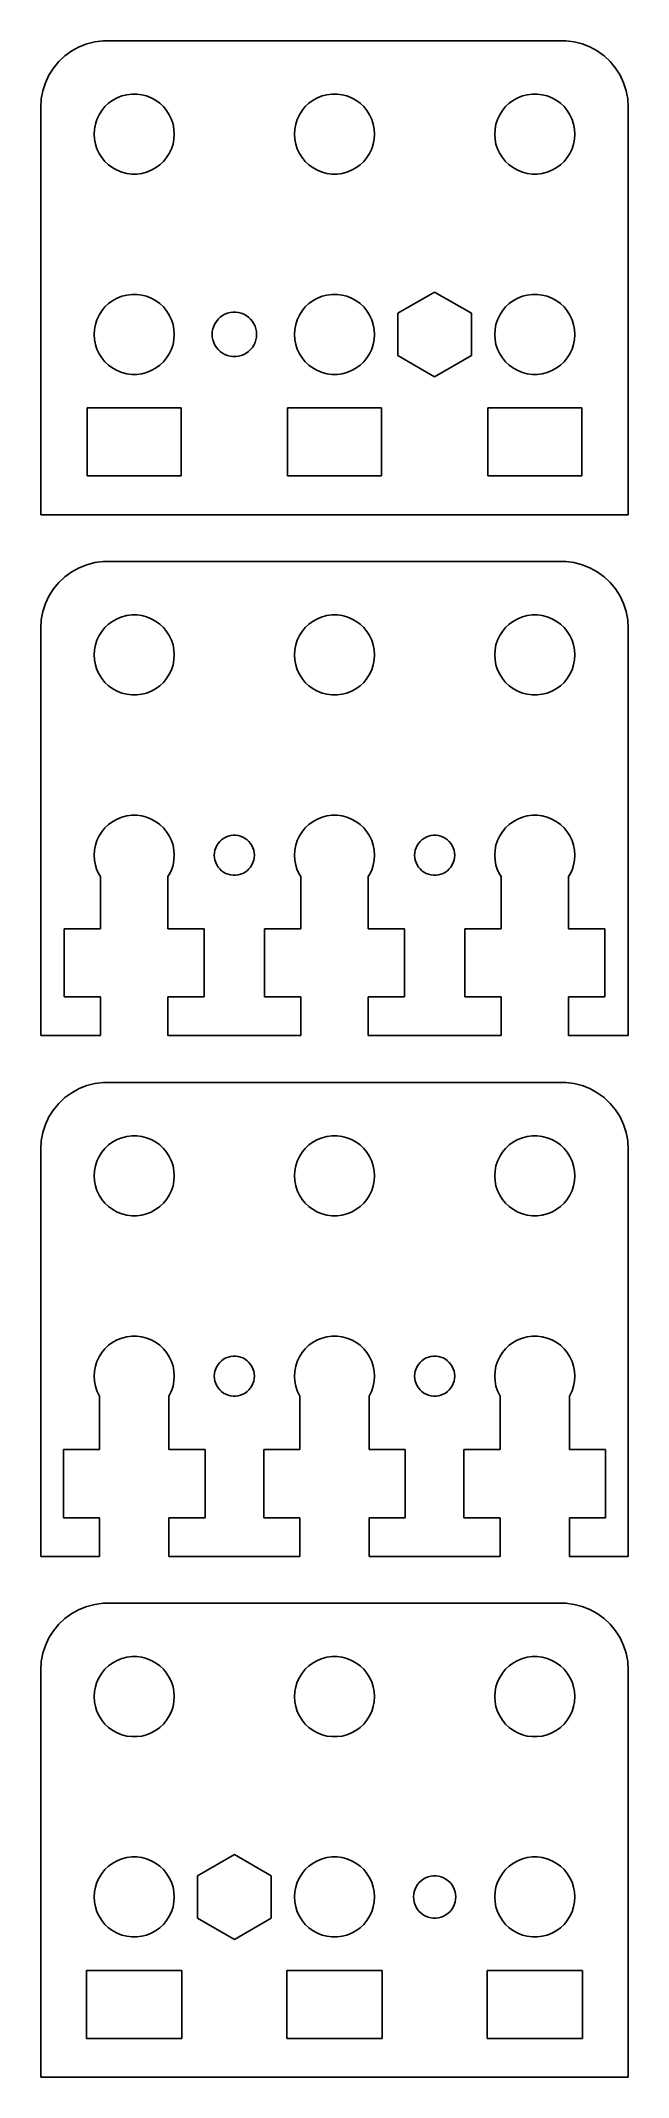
# Model space of a CAD drawing. Header units: metres. Extents: x -22 to 22, y 0 to 152.
import ezdxf

# ---------------------------------------------------------------- set-up
doc = ezdxf.new("R2010")
doc.units = ezdxf.units.M

msp = doc.modelspace()

# ---------------------------------------------------------------- linework, layer by layer
for p, q in [((-17.3139, 152.49), (-17.9369, 152.411)), ((17.3139, 152.49), (-17.3139, 152.49)), ((17.9369, 152.411), (17.3139, 152.49)), ((-20.1871, 151.353), (-20.6448, 150.923)), ((-19.6791, 151.722), (-20.1871, 151.353)), ((-19.1289, 152.024), (-19.6791, 151.722)), ((-18.5451, 152.255), (-19.1289, 152.024)), ((-17.9369, 152.411), (-18.5451, 152.255)), ((18.5451, 152.255), (17.9369, 152.411)), ((19.1289, 152.024), (18.5451, 152.255)), ((19.6791, 151.722), (19.1289, 152.024)), ((20.1871, 151.353), (19.6791, 151.722)), ((20.6448, 150.923), (20.1871, 151.353)), ((-21.3815, 149.909), (-21.6489, 149.341)), ((-21.0451, 150.439), (-21.3815, 149.909)), ((-20.6448, 150.923), (-21.0451, 150.439)), ((21.0451, 150.439), (20.6448, 150.923)), ((21.3815, 149.909), (21.0451, 150.439)), ((21.6489, 149.341), (21.3815, 149.909)), ((-21.9606, 148.127), (-22, 147.5)), ((-21.8429, 148.743), (-21.9606, 148.127)), ((-21.6489, 149.341), (-21.8429, 148.743)), ((-16.9123, 147.812), (-16.6075, 148.033)), ((-16.6075, 148.033), (-16.2773, 148.214)), ((-16.2773, 148.214), (-15.927, 148.353)), ((-15.927, 148.353), (-15.5621, 148.447)), ((-15.5621, 148.447), (-15.1884, 148.494)), ((-15.1884, 148.494), (-14.8116, 148.494)), ((-14.8116, 148.494), (-14.4379, 148.447)), ((-14.4379, 148.447), (-14.0729, 148.353)), ((-14.0729, 148.353), (-13.7227, 148.214)), ((-13.7227, 148.214), (-13.3925, 148.033)), ((-13.3925, 148.033), (-13.0877, 147.812)), ((-1.91226, 147.812), (-1.60747, 148.033)), ((-1.60747, 148.033), (-1.27733, 148.214)), ((-1.27733, 148.214), (-0.92705, 148.353)), ((-0.92705, 148.353), (-0.56213, 148.447)), ((-0.56213, 148.447), (-0.18837, 148.494)), ((-0.18837, 148.494), (0.18837, 148.494)), ((0.18837, 148.494), (0.56213, 148.447)), ((0.56213, 148.447), (0.92705, 148.353)), ((0.92705, 148.353), (1.27733, 148.214)), ((1.27733, 148.214), (1.60747, 148.033)), ((1.60747, 148.033), (1.91226, 147.812)), ((13.0877, 147.812), (13.3925, 148.033)), ((13.3925, 148.033), (13.7227, 148.214)), ((13.7227, 148.214), (14.0729, 148.353)), ((14.0729, 148.353), (14.4379, 148.447)), ((14.4379, 148.447), (14.8116, 148.494)), ((14.8116, 148.494), (15.1884, 148.494)), ((15.1884, 148.494), (15.5621, 148.447)), ((15.5621, 148.447), (15.927, 148.353)), ((15.927, 148.353), (16.2773, 148.214)), ((16.2773, 148.214), (16.6075, 148.033)), ((16.6075, 148.033), (16.9123, 147.812)), ((21.8429, 148.743), (21.6489, 149.341)), ((21.9606, 148.127), (21.8429, 148.743)), ((22, 147.5), (21.9606, 148.127)), ((-22, 147.5), (-22, 117)), ((-17.9057, 146.246), (-17.7893, 146.604)), ((-17.7893, 146.604), (-17.6289, 146.945)), ((-17.6289, 146.945), (-17.427, 147.263)), ((-17.427, 147.263), (-17.1869, 147.554)), ((-17.1869, 147.554), (-16.9123, 147.812)), ((-13.0877, 147.812), (-12.8131, 147.554)), ((-12.8131, 147.554), (-12.5729, 147.263)), ((-12.5729, 147.263), (-12.3711, 146.945)), ((-12.3711, 146.945), (-12.2107, 146.604)), ((-12.2107, 146.604), (-12.0942, 146.246)), ((-2.90575, 146.246), (-2.78932, 146.604)), ((-2.78932, 146.604), (-2.62891, 146.945)), ((-2.62891, 146.945), (-2.42705, 147.263)), ((-2.42705, 147.263), (-2.1869, 147.554)), ((-2.1869, 147.554), (-1.91226, 147.812)), ((1.91226, 147.812), (2.1869, 147.554)), ((2.1869, 147.554), (2.42705, 147.263)), ((2.42705, 147.263), (2.62891, 146.945)), ((2.62891, 146.945), (2.78932, 146.604)), ((2.78932, 146.604), (2.90575, 146.246)), ((12.0942, 146.246), (12.2107, 146.604)), ((12.2107, 146.604), (12.3711, 146.945)), ((12.3711, 146.945), (12.5729, 147.263)), ((12.5729, 147.263), (12.8131, 147.554)), ((12.8131, 147.554), (13.0877, 147.812)), ((16.9123, 147.812), (17.1869, 147.554)), ((17.1869, 147.554), (17.427, 147.263)), ((17.427, 147.263), (17.6289, 146.945)), ((17.6289, 146.945), (17.7893, 146.604)), ((17.7893, 146.604), (17.9057, 146.246)), ((22, 117), (22, 147.5)), ((-18, 145.5), (-17.9763, 145.876)), ((-17.9763, 145.124), (-18, 145.5)), ((-17.9763, 145.876), (-17.9057, 146.246)), ((-17.9057, 144.754), (-17.9763, 145.124)), ((-12.0942, 146.246), (-12.0237, 145.876)), ((-12.0237, 145.124), (-12.0942, 144.754)), ((-12.0237, 145.876), (-12, 145.5)), ((-12, 145.5), (-12.0237, 145.124)), ((-3, 145.5), (-2.97633, 145.876)), ((-2.97633, 145.124), (-3, 145.5)), ((-2.97633, 145.876), (-2.90575, 146.246)), ((-2.90575, 144.754), (-2.97633, 145.124)), ((2.90575, 146.246), (2.97633, 145.876)), ((2.97633, 145.124), (2.90575, 144.754)), ((2.97633, 145.876), (3, 145.5)), ((3, 145.5), (2.97633, 145.124)), ((12, 145.5), (12.0237, 145.876)), ((12.0237, 145.124), (12, 145.5)), ((12.0237, 145.876), (12.0942, 146.246)), ((12.0942, 144.754), (12.0237, 145.124)), ((17.9057, 146.246), (17.9763, 145.876)), ((17.9763, 145.124), (17.9057, 144.754)), ((17.9763, 145.876), (18, 145.5)), ((18, 145.5), (17.9763, 145.124)), ((-17.7893, 144.396), (-17.9057, 144.754)), ((-17.6289, 144.055), (-17.7893, 144.396)), ((-17.427, 143.737), (-17.6289, 144.055)), ((-17.1869, 143.446), (-17.427, 143.737)), ((-16.9123, 143.188), (-17.1869, 143.446)), ((-12.8131, 143.446), (-13.0877, 143.188)), ((-12.5729, 143.737), (-12.8131, 143.446)), ((-12.3711, 144.055), (-12.5729, 143.737)), ((-12.2107, 144.396), (-12.3711, 144.055)), ((-12.0942, 144.754), (-12.2107, 144.396)), ((-2.78932, 144.396), (-2.90575, 144.754)), ((-2.62891, 144.055), (-2.78932, 144.396)), ((-2.42705, 143.737), (-2.62891, 144.055)), ((-2.1869, 143.446), (-2.42705, 143.737)), ((-1.91226, 143.188), (-2.1869, 143.446)), ((2.1869, 143.446), (1.91226, 143.188)), ((2.42705, 143.737), (2.1869, 143.446)), ((2.62891, 144.055), (2.42705, 143.737)), ((2.78932, 144.396), (2.62891, 144.055)), ((2.90575, 144.754), (2.78932, 144.396)), ((12.2107, 144.396), (12.0942, 144.754)), ((12.3711, 144.055), (12.2107, 144.396)), ((12.5729, 143.737), (12.3711, 144.055)), ((12.8131, 143.446), (12.5729, 143.737)), ((13.0877, 143.188), (12.8131, 143.446)), ((17.1869, 143.446), (16.9123, 143.188)), ((17.427, 143.737), (17.1869, 143.446)), ((17.6289, 144.055), (17.427, 143.737)), ((17.7893, 144.396), (17.6289, 144.055)), ((17.9057, 144.754), (17.7893, 144.396)), ((-16.6075, 142.967), (-16.9123, 143.188)), ((-16.2773, 142.786), (-16.6075, 142.967)), ((-15.927, 142.647), (-16.2773, 142.786)), ((-15.5621, 142.553), (-15.927, 142.647)), ((-15.1884, 142.506), (-15.5621, 142.553)), ((-14.8116, 142.506), (-15.1884, 142.506)), ((-14.4379, 142.553), (-14.8116, 142.506)), ((-14.0729, 142.647), (-14.4379, 142.553)), ((-13.7227, 142.786), (-14.0729, 142.647)), ((-13.3925, 142.967), (-13.7227, 142.786)), ((-13.0877, 143.188), (-13.3925, 142.967)), ((-1.60747, 142.967), (-1.91226, 143.188)), ((-1.27733, 142.786), (-1.60747, 142.967)), ((-0.92705, 142.647), (-1.27733, 142.786)), ((-0.56213, 142.553), (-0.92705, 142.647)), ((-0.18837, 142.506), (-0.56213, 142.553)), ((0.18837, 142.506), (-0.18837, 142.506)), ((0.56213, 142.553), (0.18837, 142.506)), ((0.92705, 142.647), (0.56213, 142.553)), ((1.27733, 142.786), (0.92705, 142.647)), ((1.60747, 142.967), (1.27733, 142.786)), ((1.91226, 143.188), (1.60747, 142.967)), ((13.3925, 142.967), (13.0877, 143.188)), ((13.7227, 142.786), (13.3925, 142.967)), ((14.0729, 142.647), (13.7227, 142.786)), ((14.4379, 142.553), (14.0729, 142.647)), ((14.8116, 142.506), (14.4379, 142.553)), ((15.1884, 142.506), (14.8116, 142.506)), ((15.5621, 142.553), (15.1884, 142.506)), ((15.927, 142.647), (15.5621, 142.553)), ((16.2773, 142.786), (15.927, 142.647)), ((16.6075, 142.967), (16.2773, 142.786)), ((16.9123, 143.188), (16.6075, 142.967)), ((-17.1869, 132.554), (-16.9123, 132.812)), ((-16.9123, 132.812), (-16.6075, 133.033)), ((-16.6075, 133.033), (-16.2773, 133.214)), ((-16.2773, 133.214), (-15.927, 133.353)), ((-15.927, 133.353), (-15.5621, 133.447)), ((-15.5621, 133.447), (-15.1884, 133.494)), ((-15.1884, 133.494), (-14.8116, 133.494)), ((-14.8116, 133.494), (-14.4379, 133.447)), ((-14.4379, 133.447), (-14.0729, 133.353)), ((-14.0729, 133.353), (-13.7227, 133.214)), ((-13.7227, 133.214), (-13.3925, 133.033)), ((-13.3925, 133.033), (-13.0877, 132.812)), ((-13.0877, 132.812), (-12.8131, 132.554)), ((-2.1869, 132.554), (-1.91226, 132.812)), ((-1.91226, 132.812), (-1.60747, 133.033)), ((-1.60747, 133.033), (-1.27733, 133.214)), ((-1.27733, 133.214), (-0.92705, 133.353)), ((-0.92705, 133.353), (-0.56213, 133.447)), ((-0.56213, 133.447), (-0.18837, 133.494)), ((-0.18837, 133.494), (0.18837, 133.494)), ((0.18837, 133.494), (0.56213, 133.447)), ((0.56213, 133.447), (0.92705, 133.353)), ((0.92705, 133.353), (1.27733, 133.214)), ((1.27733, 133.214), (1.60747, 133.033)), ((1.60747, 133.033), (1.91226, 132.812)), ((1.91226, 132.812), (2.1869, 132.554)), ((4.75166, 132.087), (7.5, 133.673)), ((7.5, 133.673), (10.2483, 132.087)), ((12.8131, 132.554), (13.0877, 132.812)), ((13.0877, 132.812), (13.3925, 133.033)), ((13.3925, 133.033), (13.7227, 133.214)), ((13.7227, 133.214), (14.0729, 133.353)), ((14.0729, 133.353), (14.4379, 133.447)), ((14.4379, 133.447), (14.8116, 133.494)), ((14.8116, 133.494), (15.1884, 133.494)), ((15.1884, 133.494), (15.5621, 133.447)), ((15.5621, 133.447), (15.927, 133.353)), ((15.927, 133.353), (16.2773, 133.214)), ((16.2773, 133.214), (16.6075, 133.033)), ((16.6075, 133.033), (16.9123, 132.812)), ((16.9123, 132.812), (17.1869, 132.554)), ((-17.9763, 130.876), (-17.9057, 131.246)), ((-17.9057, 131.246), (-17.7893, 131.604)), ((-17.7893, 131.604), (-17.6289, 131.945)), ((-17.6289, 131.945), (-17.427, 132.263)), ((-17.427, 132.263), (-17.1869, 132.554)), ((-12.8131, 132.554), (-12.5729, 132.263)), ((-12.5729, 132.263), (-12.3711, 131.945)), ((-12.3711, 131.945), (-12.2107, 131.604)), ((-12.2107, 131.604), (-12.0942, 131.246)), ((-12.0942, 131.246), (-12.0237, 130.876)), ((-9.04779, 131.113), (-8.95879, 131.302)), ((-8.95879, 131.302), (-8.84677, 131.478)), ((-8.84677, 131.478), (-8.71352, 131.64)), ((-8.71352, 131.64), (-8.56111, 131.783)), ((-8.56111, 131.783), (-8.39198, 131.906)), ((-8.39198, 131.906), (-8.20879, 132.006)), ((-8.20879, 132.006), (-8.01442, 132.083)), ((-8.01442, 132.083), (-7.81192, 132.135)), ((-7.81192, 132.135), (-7.60452, 132.161)), ((-7.60452, 132.161), (-7.39546, 132.161)), ((-7.39546, 132.161), (-7.18806, 132.135)), ((-7.18806, 132.135), (-6.98557, 132.083)), ((-6.98557, 132.083), (-6.7912, 132.006)), ((-6.7912, 132.006), (-6.608, 131.906)), ((-6.608, 131.906), (-6.43887, 131.783)), ((-6.43887, 131.783), (-6.28647, 131.64)), ((-6.28647, 131.64), (-6.15321, 131.478)), ((-6.15321, 131.478), (-6.0412, 131.302)), ((-6.0412, 131.302), (-5.95219, 131.113)), ((-2.97633, 130.876), (-2.90575, 131.246)), ((-2.90575, 131.246), (-2.78932, 131.604)), ((-2.78932, 131.604), (-2.62891, 131.945)), ((-2.62891, 131.945), (-2.42705, 132.263)), ((-2.42705, 132.263), (-2.1869, 132.554)), ((2.1869, 132.554), (2.42705, 132.263)), ((2.42705, 132.263), (2.62891, 131.945)), ((2.62891, 131.945), (2.78932, 131.604)), ((2.78932, 131.604), (2.90575, 131.246)), ((2.90575, 131.246), (2.97633, 130.876)), ((4.75166, 128.913), (4.75166, 132.087)), ((10.2483, 132.087), (10.2483, 128.913)), ((12.0237, 130.876), (12.0942, 131.246)), ((12.0942, 131.246), (12.2107, 131.604)), ((12.2107, 131.604), (12.3711, 131.945)), ((12.3711, 131.945), (12.5729, 132.263)), ((12.5729, 132.263), (12.8131, 132.554)), ((17.1869, 132.554), (17.427, 132.263)), ((17.427, 132.263), (17.6289, 131.945)), ((17.6289, 131.945), (17.7893, 131.604)), ((17.7893, 131.604), (17.9057, 131.246)), ((17.9057, 131.246), (17.9763, 130.876)), ((-18, 130.5), (-17.9763, 130.876)), ((-17.9763, 130.124), (-18, 130.5)), ((-17.9057, 129.754), (-17.9763, 130.124)), ((-17.7893, 129.396), (-17.9057, 129.754)), ((-12.0942, 129.754), (-12.2107, 129.396)), ((-12.0237, 130.124), (-12.0942, 129.754)), ((-12.0237, 130.876), (-12, 130.5)), ((-12, 130.5), (-12.0237, 130.124)), ((-9.1647, 130.5), (-9.15157, 130.709)), ((-9.15157, 130.291), (-9.1647, 130.5)), ((-9.15157, 130.709), (-9.1124, 130.914)), ((-9.1124, 130.086), (-9.15157, 130.291)), ((-9.1124, 130.914), (-9.04779, 131.113)), ((-9.04779, 129.887), (-9.1124, 130.086)), ((-8.95879, 129.698), (-9.04779, 129.887)), ((-8.84677, 129.521), (-8.95879, 129.698)), ((-6.0412, 129.698), (-6.15321, 129.521)), ((-5.95219, 129.887), (-6.0412, 129.698)), ((-5.95219, 131.113), (-5.88759, 130.914)), ((-5.88759, 130.086), (-5.95219, 129.887)), ((-5.88759, 130.914), (-5.84842, 130.709)), ((-5.84842, 130.291), (-5.88759, 130.086)), ((-5.84842, 130.709), (-5.83528, 130.5)), ((-5.83528, 130.5), (-5.84842, 130.291)), ((-3, 130.5), (-2.97633, 130.876)), ((-2.97633, 130.124), (-3, 130.5)), ((-2.90575, 129.754), (-2.97633, 130.124)), ((-2.78932, 129.396), (-2.90575, 129.754)), ((2.90575, 129.754), (2.78932, 129.396)), ((2.97633, 130.124), (2.90575, 129.754)), ((2.97633, 130.876), (3, 130.5)), ((3, 130.5), (2.97633, 130.124)), ((12, 130.5), (12.0237, 130.876)), ((12.0237, 130.124), (12, 130.5)), ((12.0942, 129.754), (12.0237, 130.124)), ((12.2107, 129.396), (12.0942, 129.754)), ((17.9057, 129.754), (17.7893, 129.396)), ((17.9763, 130.124), (17.9057, 129.754)), ((17.9763, 130.876), (18, 130.5)), ((18, 130.5), (17.9763, 130.124)), ((-17.6289, 129.055), (-17.7893, 129.396)), ((-17.427, 128.737), (-17.6289, 129.055)), ((-17.1869, 128.446), (-17.427, 128.737)), ((-16.9123, 128.188), (-17.1869, 128.446)), ((-16.6075, 127.967), (-16.9123, 128.188)), ((-13.0877, 128.188), (-13.3925, 127.967)), ((-12.8131, 128.446), (-13.0877, 128.188)), ((-12.5729, 128.737), (-12.8131, 128.446)), ((-12.3711, 129.055), (-12.5729, 128.737)), ((-12.2107, 129.396), (-12.3711, 129.055)), ((-8.71352, 129.36), (-8.84677, 129.521)), ((-8.56111, 129.217), (-8.71352, 129.36)), ((-8.39198, 129.094), (-8.56111, 129.217)), ((-8.20879, 128.994), (-8.39198, 129.094)), ((-8.01442, 128.917), (-8.20879, 128.994)), ((-7.81192, 128.865), (-8.01442, 128.917)), ((-7.60452, 128.839), (-7.81192, 128.865)), ((-7.39546, 128.839), (-7.60452, 128.839)), ((-7.18806, 128.865), (-7.39546, 128.839)), ((-6.98557, 128.917), (-7.18806, 128.865)), ((-6.7912, 128.994), (-6.98557, 128.917)), ((-6.608, 129.094), (-6.7912, 128.994)), ((-6.43887, 129.217), (-6.608, 129.094)), ((-6.28647, 129.36), (-6.43887, 129.217)), ((-6.15321, 129.521), (-6.28647, 129.36)), ((-2.62891, 129.055), (-2.78932, 129.396)), ((-2.42705, 128.737), (-2.62891, 129.055)), ((-2.1869, 128.446), (-2.42705, 128.737)), ((-1.91226, 128.188), (-2.1869, 128.446)), ((-1.60747, 127.967), (-1.91226, 128.188)), ((1.91226, 128.188), (1.60747, 127.967)), ((2.1869, 128.446), (1.91226, 128.188)), ((2.42705, 128.737), (2.1869, 128.446)), ((2.62891, 129.055), (2.42705, 128.737)), ((2.78932, 129.396), (2.62891, 129.055)), ((7.49998, 127.327), (4.75166, 128.913)), ((10.2483, 128.913), (7.49998, 127.327)), ((12.3711, 129.055), (12.2107, 129.396)), ((12.5729, 128.737), (12.3711, 129.055)), ((12.8131, 128.446), (12.5729, 128.737)), ((13.0877, 128.188), (12.8131, 128.446)), ((13.3925, 127.967), (13.0877, 128.188)), ((16.9123, 128.188), (16.6075, 127.967)), ((17.1869, 128.446), (16.9123, 128.188)), ((17.427, 128.737), (17.1869, 128.446)), ((17.6289, 129.055), (17.427, 128.737)), ((17.7893, 129.396), (17.6289, 129.055)), ((-16.2773, 127.786), (-16.6075, 127.967)), ((-15.927, 127.647), (-16.2773, 127.786)), ((-15.5621, 127.553), (-15.927, 127.647)), ((-15.1884, 127.506), (-15.5621, 127.553)), ((-14.8116, 127.506), (-15.1884, 127.506)), ((-14.4379, 127.553), (-14.8116, 127.506)), ((-14.0729, 127.647), (-14.4379, 127.553)), ((-13.7227, 127.786), (-14.0729, 127.647)), ((-13.3925, 127.967), (-13.7227, 127.786)), ((-1.27733, 127.786), (-1.60747, 127.967)), ((-0.92705, 127.647), (-1.27733, 127.786)), ((-0.56213, 127.553), (-0.92705, 127.647)), ((-0.18837, 127.506), (-0.56213, 127.553)), ((0.18837, 127.506), (-0.18837, 127.506)), ((0.56213, 127.553), (0.18837, 127.506)), ((0.92705, 127.647), (0.56213, 127.553)), ((1.27733, 127.786), (0.92705, 127.647)), ((1.60747, 127.967), (1.27733, 127.786)), ((13.7227, 127.786), (13.3925, 127.967)), ((14.0729, 127.647), (13.7227, 127.786)), ((14.4379, 127.553), (14.0729, 127.647)), ((14.8116, 127.506), (14.4379, 127.553)), ((15.1884, 127.506), (14.8116, 127.506)), ((15.5621, 127.553), (15.1884, 127.506)), ((15.927, 127.647), (15.5621, 127.553)), ((16.2773, 127.786), (15.927, 127.647)), ((16.6075, 127.967), (16.2773, 127.786)), ((-18.5142, 119.9), (-18.5142, 125)), ((-18.5142, 125), (-11.4858, 125)), ((-11.4858, 125), (-11.4858, 119.9)), ((-3.51418, 119.9), (-3.51418, 125)), ((-3.51418, 125), (3.51418, 125)), ((3.51418, 125), (3.51418, 119.9)), ((11.4858, 119.9), (11.4858, 125)), ((11.4858, 125), (18.5142, 125)), ((18.5142, 125), (18.5142, 119.9)), ((-11.4858, 119.9), (-18.5142, 119.9)), ((3.51418, 119.9), (-3.51418, 119.9)), ((18.5142, 119.9), (11.4858, 119.9)), ((-22, 117), (22, 117)), ((-19.1289, 113.024), (-19.6791, 112.722)), ((-18.5451, 113.255), (-19.1289, 113.024)), ((-17.9369, 113.411), (-18.5451, 113.255)), ((-17.3139, 113.49), (-17.9369, 113.411)), ((17.3139, 113.49), (-17.3139, 113.49)), ((17.9369, 113.411), (17.3139, 113.49)), ((18.5451, 113.255), (17.9369, 113.411)), ((19.1289, 113.024), (18.5451, 113.255)), ((19.6791, 112.722), (19.1289, 113.024)), ((-21.0451, 111.439), (-21.3815, 110.909)), ((-20.6448, 111.923), (-21.0451, 111.439)), ((-20.1871, 112.353), (-20.6448, 111.923)), ((-19.6791, 112.722), (-20.1871, 112.353)), ((20.1871, 112.353), (19.6791, 112.722)), ((20.6448, 111.923), (20.1871, 112.353)), ((21.0451, 111.439), (20.6448, 111.923)), ((21.3815, 110.909), (21.0451, 111.439)), ((-21.6489, 110.341), (-21.8429, 109.743)), ((-21.3815, 110.909), (-21.6489, 110.341)), ((21.6489, 110.341), (21.3815, 110.909)), ((21.8429, 109.743), (21.6489, 110.341)), ((-21.9606, 109.127), (-22, 108.5)), ((-22, 108.5), (-22, 78)), ((-21.8429, 109.743), (-21.9606, 109.127)), ((-17.427, 108.263), (-17.1869, 108.554)), ((-17.1869, 108.554), (-16.9123, 108.812)), ((-16.9123, 108.812), (-16.6075, 109.033)), ((-16.6075, 109.033), (-16.2773, 109.214)), ((-16.2773, 109.214), (-15.927, 109.353)), ((-15.927, 109.353), (-15.5621, 109.447)), ((-15.5621, 109.447), (-15.1884, 109.494)), ((-15.1884, 109.494), (-14.8116, 109.494)), ((-14.8116, 109.494), (-14.4379, 109.447)), ((-14.4379, 109.447), (-14.0729, 109.353)), ((-14.0729, 109.353), (-13.7227, 109.214)), ((-13.7227, 109.214), (-13.3925, 109.033)), ((-13.3925, 109.033), (-13.0877, 108.812)), ((-13.0877, 108.812), (-12.8131, 108.554)), ((-12.8131, 108.554), (-12.5729, 108.263)), ((-2.42705, 108.263), (-2.1869, 108.554)), ((-2.1869, 108.554), (-1.91226, 108.812)), ((-1.91226, 108.812), (-1.60747, 109.033)), ((-1.60747, 109.033), (-1.27733, 109.214)), ((-1.27733, 109.214), (-0.92705, 109.353)), ((-0.92705, 109.353), (-0.56213, 109.447)), ((-0.56213, 109.447), (-0.18837, 109.494)), ((-0.18837, 109.494), (0.18837, 109.494)), ((0.18837, 109.494), (0.56213, 109.447)), ((0.56213, 109.447), (0.92705, 109.353)), ((0.92705, 109.353), (1.27733, 109.214)), ((1.27733, 109.214), (1.60747, 109.033)), ((1.60747, 109.033), (1.91226, 108.812)), ((1.91226, 108.812), (2.1869, 108.554)), ((2.1869, 108.554), (2.42705, 108.263)), ((12.5729, 108.263), (12.8131, 108.554)), ((12.8131, 108.554), (13.0877, 108.812)), ((13.0877, 108.812), (13.3925, 109.033)), ((13.3925, 109.033), (13.7227, 109.214)), ((13.7227, 109.214), (14.0729, 109.353)), ((14.0729, 109.353), (14.4379, 109.447)), ((14.4379, 109.447), (14.8116, 109.494)), ((14.8116, 109.494), (15.1884, 109.494)), ((15.1884, 109.494), (15.5621, 109.447)), ((15.5621, 109.447), (15.927, 109.353)), ((15.927, 109.353), (16.2773, 109.214)), ((16.2773, 109.214), (16.6075, 109.033)), ((16.6075, 109.033), (16.9123, 108.812)), ((16.9123, 108.812), (17.1869, 108.554)), ((17.1869, 108.554), (17.427, 108.263)), ((21.9606, 109.127), (21.8429, 109.743)), ((22, 108.5), (21.9606, 109.127)), ((22, 78), (22, 108.5)), ((-18, 106.5), (-17.9763, 106.876)), ((-17.9763, 106.876), (-17.9057, 107.246)), ((-17.9057, 107.246), (-17.7893, 107.604)), ((-17.7893, 107.604), (-17.6289, 107.945)), ((-17.6289, 107.945), (-17.427, 108.263)), ((-12.5729, 108.263), (-12.3711, 107.945)), ((-12.3711, 107.945), (-12.2107, 107.604)), ((-12.2107, 107.604), (-12.0942, 107.246)), ((-12.0942, 107.246), (-12.0237, 106.876)), ((-12.0237, 106.876), (-12, 106.5)), ((-3, 106.5), (-2.97633, 106.876)), ((-2.97633, 106.876), (-2.90575, 107.246)), ((-2.90575, 107.246), (-2.78932, 107.604)), ((-2.78932, 107.604), (-2.62891, 107.945)), ((-2.62891, 107.945), (-2.42705, 108.263)), ((2.42705, 108.263), (2.62891, 107.945)), ((2.62891, 107.945), (2.78932, 107.604)), ((2.78932, 107.604), (2.90575, 107.246)), ((2.90575, 107.246), (2.97633, 106.876)), ((2.97633, 106.876), (3, 106.5)), ((12, 106.5), (12.0237, 106.876)), ((12.0237, 106.876), (12.0942, 107.246)), ((12.0942, 107.246), (12.2107, 107.604)), ((12.2107, 107.604), (12.3711, 107.945)), ((12.3711, 107.945), (12.5729, 108.263)), ((17.427, 108.263), (17.6289, 107.945)), ((17.6289, 107.945), (17.7893, 107.604)), ((17.7893, 107.604), (17.9057, 107.246)), ((17.9057, 107.246), (17.9763, 106.876)), ((17.9763, 106.876), (18, 106.5)), ((-17.9763, 106.124), (-18, 106.5)), ((-17.9057, 105.754), (-17.9763, 106.124)), ((-17.7893, 105.396), (-17.9057, 105.754)), ((-17.6289, 105.055), (-17.7893, 105.396)), ((-12.2107, 105.396), (-12.3711, 105.055)), ((-12.0942, 105.754), (-12.2107, 105.396)), ((-12.0237, 106.124), (-12.0942, 105.754)), ((-12, 106.5), (-12.0237, 106.124)), ((-2.97633, 106.124), (-3, 106.5)), ((-2.90575, 105.754), (-2.97633, 106.124)), ((-2.78932, 105.396), (-2.90575, 105.754)), ((-2.62891, 105.055), (-2.78932, 105.396)), ((2.78932, 105.396), (2.62891, 105.055)), ((2.90575, 105.754), (2.78932, 105.396)), ((2.97633, 106.124), (2.90575, 105.754)), ((3, 106.5), (2.97633, 106.124)), ((12.0237, 106.124), (12, 106.5)), ((12.0942, 105.754), (12.0237, 106.124)), ((12.2107, 105.396), (12.0942, 105.754)), ((12.3711, 105.055), (12.2107, 105.396)), ((17.7893, 105.396), (17.6289, 105.055)), ((17.9057, 105.754), (17.7893, 105.396)), ((17.9763, 106.124), (17.9057, 105.754)), ((18, 106.5), (17.9763, 106.124)), ((-17.427, 104.737), (-17.6289, 105.055)), ((-17.1869, 104.446), (-17.427, 104.737)), ((-16.9123, 104.188), (-17.1869, 104.446)), ((-16.6075, 103.967), (-16.9123, 104.188)), ((-16.2773, 103.786), (-16.6075, 103.967)), ((-15.927, 103.647), (-16.2773, 103.786)), ((-13.7227, 103.786), (-14.0729, 103.647)), ((-13.3925, 103.967), (-13.7227, 103.786)), ((-13.0877, 104.188), (-13.3925, 103.967)), ((-12.8131, 104.446), (-13.0877, 104.188)), ((-12.5729, 104.737), (-12.8131, 104.446)), ((-12.3711, 105.055), (-12.5729, 104.737)), ((-2.42705, 104.737), (-2.62891, 105.055)), ((-2.1869, 104.446), (-2.42705, 104.737)), ((-1.91226, 104.188), (-2.1869, 104.446)), ((-1.60747, 103.967), (-1.91226, 104.188)), ((-1.27733, 103.786), (-1.60747, 103.967)), ((-0.92705, 103.647), (-1.27733, 103.786)), ((1.27733, 103.786), (0.92705, 103.647)), ((1.60747, 103.967), (1.27733, 103.786)), ((1.91226, 104.188), (1.60747, 103.967)), ((2.1869, 104.446), (1.91226, 104.188)), ((2.42705, 104.737), (2.1869, 104.446)), ((2.62891, 105.055), (2.42705, 104.737)), ((12.5729, 104.737), (12.3711, 105.055)), ((12.8131, 104.446), (12.5729, 104.737)), ((13.0877, 104.188), (12.8131, 104.446)), ((13.3925, 103.967), (13.0877, 104.188)), ((13.7227, 103.786), (13.3925, 103.967)), ((14.0729, 103.647), (13.7227, 103.786)), ((16.2773, 103.786), (15.927, 103.647)), ((16.6075, 103.967), (16.2773, 103.786)), ((16.9123, 104.188), (16.6075, 103.967)), ((17.1869, 104.446), (16.9123, 104.188)), ((17.427, 104.737), (17.1869, 104.446)), ((17.6289, 105.055), (17.427, 104.737)), ((-15.5621, 103.553), (-15.927, 103.647)), ((-15.1884, 103.506), (-15.5621, 103.553)), ((-14.8116, 103.506), (-15.1884, 103.506)), ((-14.4379, 103.553), (-14.8116, 103.506)), ((-14.0729, 103.647), (-14.4379, 103.553)), ((-0.56213, 103.553), (-0.92705, 103.647)), ((-0.18837, 103.506), (-0.56213, 103.553)), ((0.18837, 103.506), (-0.18837, 103.506)), ((0.56213, 103.553), (0.18837, 103.506)), ((0.92705, 103.647), (0.56213, 103.553)), ((14.4379, 103.553), (14.0729, 103.647)), ((14.8116, 103.506), (14.4379, 103.553)), ((15.1884, 103.506), (14.8116, 103.506)), ((15.5621, 103.553), (15.1884, 103.506)), ((15.927, 103.647), (15.5621, 103.553)), ((-17.6289, 92.9453), (-17.427, 93.2634)), ((-17.427, 93.2634), (-17.1869, 93.5536)), ((-17.1869, 93.5536), (-16.9123, 93.8115)), ((-16.9123, 93.8115), (-16.6075, 94.033)), ((-16.6075, 94.033), (-16.2773, 94.2145)), ((-16.2773, 94.2145), (-15.927, 94.3532)), ((-15.927, 94.3532), (-15.5621, 94.4469)), ((-15.5621, 94.4469), (-15.1884, 94.4941)), ((-15.1884, 94.4941), (-14.8116, 94.4941)), ((-14.8116, 94.4941), (-14.4379, 94.4469)), ((-14.4379, 94.4469), (-14.0729, 94.3532)), ((-14.0729, 94.3532), (-13.7227, 94.2145)), ((-13.7227, 94.2145), (-13.3925, 94.033)), ((-13.3925, 94.033), (-13.0877, 93.8115)), ((-13.0877, 93.8115), (-12.8131, 93.5536)), ((-12.8131, 93.5536), (-12.5729, 93.2634)), ((-12.5729, 93.2634), (-12.3711, 92.9453)), ((-2.62891, 92.9453), (-2.42705, 93.2634)), ((-2.42705, 93.2634), (-2.1869, 93.5536)), ((-2.1869, 93.5536), (-1.91226, 93.8115)), ((-1.91226, 93.8115), (-1.60747, 94.033)), ((-1.60747, 94.033), (-1.27733, 94.2145)), ((-1.27733, 94.2145), (-0.92705, 94.3532)), ((-0.92705, 94.3532), (-0.56213, 94.4469)), ((-0.56213, 94.4469), (-0.18837, 94.4941)), ((-0.18837, 94.4941), (0.18837, 94.4941)), ((0.18837, 94.4941), (0.56213, 94.4469)), ((0.56213, 94.4469), (0.92705, 94.3532)), ((0.92705, 94.3532), (1.27733, 94.2145)), ((1.27733, 94.2145), (1.60747, 94.033)), ((1.60747, 94.033), (1.91226, 93.8115)), ((1.91226, 93.8115), (2.1869, 93.5536)), ((2.1869, 93.5536), (2.42705, 93.2634)), ((2.42705, 93.2634), (2.62891, 92.9453)), ((12.3711, 92.9453), (12.5729, 93.2634)), ((12.5729, 93.2634), (12.8131, 93.5536)), ((12.8131, 93.5536), (13.0877, 93.8115)), ((13.0877, 93.8115), (13.3925, 94.033)), ((13.3925, 94.033), (13.7227, 94.2145)), ((13.7227, 94.2145), (14.0729, 94.3532)), ((14.0729, 94.3532), (14.4379, 94.4469)), ((14.4379, 94.4469), (14.8116, 94.4941)), ((14.8116, 94.4941), (15.1884, 94.4941)), ((15.1884, 94.4941), (15.5621, 94.4469)), ((15.5621, 94.4469), (15.927, 94.3532)), ((15.927, 94.3532), (16.2773, 94.2145)), ((16.2773, 94.2145), (16.6075, 94.033)), ((16.6075, 94.033), (16.9123, 93.8115)), ((16.9123, 93.8115), (17.1869, 93.5536)), ((17.1869, 93.5536), (17.427, 93.2634)), ((17.427, 93.2634), (17.6289, 92.9453)), ((-18, 91.5), (-17.9763, 91.876)), ((-17.9763, 91.124), (-18, 91.5)), ((-17.9763, 91.876), (-17.9057, 92.2461)), ((-17.9057, 92.2461), (-17.7893, 92.6044)), ((-17.7893, 92.6044), (-17.6289, 92.9453)), ((-12.3711, 92.9453), (-12.2107, 92.6044)), ((-12.2107, 92.6044), (-12.0942, 92.2461)), ((-12.0942, 92.2461), (-12.0237, 91.876)), ((-12.0237, 91.876), (-12, 91.5)), ((-12, 91.5), (-12.0237, 91.124)), ((-9, 91.5), (-8.98816, 91.688)), ((-8.98816, 91.312), (-9, 91.5)), ((-8.98816, 91.688), (-8.95287, 91.873)), ((-8.95287, 91.873), (-8.89465, 92.0522)), ((-8.89465, 92.0522), (-8.81445, 92.2226)), ((-8.81445, 92.2226), (-8.71352, 92.3817)), ((-8.71352, 92.3817), (-8.59344, 92.5268)), ((-8.59344, 92.5268), (-8.45613, 92.6558)), ((-8.45613, 92.6558), (-8.30373, 92.7665)), ((-8.30373, 92.7665), (-8.13866, 92.8572)), ((-8.13866, 92.8572), (-7.96352, 92.9266)), ((-7.96352, 92.9266), (-7.78107, 92.9734)), ((-7.78107, 92.9734), (-7.59418, 92.997)), ((-7.59418, 92.997), (-7.40581, 92.997)), ((-7.40581, 92.997), (-7.21892, 92.9734)), ((-7.21892, 92.9734), (-7.03647, 92.9266)), ((-7.03647, 92.9266), (-6.86133, 92.8572)), ((-6.86133, 92.8572), (-6.69626, 92.7665)), ((-6.69626, 92.7665), (-6.54385, 92.6558)), ((-6.54385, 92.6558), (-6.40654, 92.5268)), ((-6.40654, 92.5268), (-6.28647, 92.3817)), ((-6.28647, 92.3817), (-6.18553, 92.2226)), ((-6.18553, 92.2226), (-6.10533, 92.0522)), ((-6.10533, 92.0522), (-6.04712, 91.873)), ((-6.04712, 91.873), (-6.01183, 91.688)), ((-6.01183, 91.688), (-6, 91.5)), ((-6, 91.5), (-6.01183, 91.312)), ((-3, 91.5), (-2.97633, 91.876)), ((-2.97633, 91.124), (-3, 91.5)), ((-2.97633, 91.876), (-2.90575, 92.2461)), ((-2.90575, 92.2461), (-2.78932, 92.6044)), ((-2.78932, 92.6044), (-2.62891, 92.9453)), ((2.62891, 92.9453), (2.78932, 92.6044)), ((2.78932, 92.6044), (2.90575, 92.2461)), ((2.90575, 92.2461), (2.97633, 91.876)), ((2.97633, 91.876), (3, 91.5)), ((3, 91.5), (2.97633, 91.124)), ((6, 91.5), (6.01183, 91.688)), ((6.01183, 91.312), (6, 91.5)), ((6.01183, 91.688), (6.04712, 91.873)), ((6.04712, 91.873), (6.10533, 92.0522)), ((6.10533, 92.0522), (6.18553, 92.2226)), ((6.18553, 92.2226), (6.28647, 92.3817)), ((6.28647, 92.3817), (6.40654, 92.5268)), ((6.40654, 92.5268), (6.54385, 92.6558)), ((6.54385, 92.6558), (6.69626, 92.7665)), ((6.69626, 92.7665), (6.86133, 92.8572)), ((6.86133, 92.8572), (7.03647, 92.9266)), ((7.03647, 92.9266), (7.21892, 92.9734)), ((7.21892, 92.9734), (7.40581, 92.997)), ((7.40581, 92.997), (7.59418, 92.997)), ((7.59418, 92.997), (7.78107, 92.9734)), ((7.78107, 92.9734), (7.96352, 92.9266)), ((7.96352, 92.9266), (8.13866, 92.8572)), ((8.13866, 92.8572), (8.30373, 92.7665)), ((8.30373, 92.7665), (8.45613, 92.6558)), ((8.45613, 92.6558), (8.59344, 92.5268)), ((8.59344, 92.5268), (8.71352, 92.3817)), ((8.71352, 92.3817), (8.81445, 92.2226)), ((8.81445, 92.2226), (8.89465, 92.0522)), ((8.89465, 92.0522), (8.95287, 91.873)), ((8.95287, 91.873), (8.98816, 91.688)), ((8.98816, 91.688), (9, 91.5)), ((9, 91.5), (8.98816, 91.312)), ((12, 91.5), (12.0237, 91.876)), ((12.0237, 91.124), (12, 91.5)), ((12.0237, 91.876), (12.0942, 92.2461)), ((12.0942, 92.2461), (12.2107, 92.6044)), ((12.2107, 92.6044), (12.3711, 92.9453)), ((17.6289, 92.9453), (17.7893, 92.6044)), ((17.7893, 92.6044), (17.9057, 92.2461)), ((17.9057, 92.2461), (17.9763, 91.876)), ((17.9763, 91.876), (18, 91.5)), ((18, 91.5), (17.9763, 91.124)), ((-17.9057, 90.7539), (-17.9763, 91.124)), ((-17.7893, 90.3956), (-17.9057, 90.7539)), ((-17.6289, 90.0547), (-17.7893, 90.3956)), ((-17.5307, 89.9), (-17.6289, 90.0547)), ((-12.3711, 90.0547), (-12.4693, 89.9)), ((-12.2107, 90.3956), (-12.3711, 90.0547)), ((-12.0942, 90.7539), (-12.2107, 90.3956)), ((-12.0237, 91.124), (-12.0942, 90.7539)), ((-8.95287, 91.127), (-8.98816, 91.312)), ((-8.89465, 90.9478), (-8.95287, 91.127)), ((-8.81445, 90.7774), (-8.89465, 90.9478)), ((-8.71352, 90.6183), (-8.81445, 90.7774)), ((-8.59344, 90.4732), (-8.71352, 90.6183)), ((-8.45613, 90.3442), (-8.59344, 90.4732)), ((-8.30373, 90.2335), (-8.45613, 90.3442)), ((-8.13866, 90.1427), (-8.30373, 90.2335)), ((-7.96352, 90.0734), (-8.13866, 90.1427)), ((-7.78107, 90.0266), (-7.96352, 90.0734)), ((-7.59418, 90.0029), (-7.78107, 90.0266)), ((-7.40581, 90.0029), (-7.59418, 90.0029)), ((-7.21892, 90.0266), (-7.40581, 90.0029)), ((-7.03647, 90.0734), (-7.21892, 90.0266)), ((-6.86133, 90.1427), (-7.03647, 90.0734)), ((-6.69626, 90.2335), (-6.86133, 90.1427)), ((-6.54385, 90.3442), (-6.69626, 90.2335)), ((-6.40654, 90.4732), (-6.54385, 90.3442)), ((-6.28647, 90.6183), (-6.40654, 90.4732)), ((-6.18553, 90.7774), (-6.28647, 90.6183)), ((-6.10533, 90.9478), (-6.18553, 90.7774)), ((-6.04712, 91.127), (-6.10533, 90.9478)), ((-6.01183, 91.312), (-6.04712, 91.127)), ((-2.90575, 90.7539), (-2.97633, 91.124)), ((-2.78932, 90.3956), (-2.90575, 90.7539)), ((-2.62891, 90.0547), (-2.78932, 90.3956)), ((-2.53072, 89.9), (-2.62891, 90.0547)), ((2.62891, 90.0547), (2.53072, 89.9)), ((2.78932, 90.3956), (2.62891, 90.0547)), ((2.90575, 90.7539), (2.78932, 90.3956)), ((2.97633, 91.124), (2.90575, 90.7539)), ((6.04712, 91.127), (6.01183, 91.312)), ((6.10533, 90.9478), (6.04712, 91.127)), ((6.18553, 90.7774), (6.10533, 90.9478)), ((6.28647, 90.6183), (6.18553, 90.7774)), ((6.40654, 90.4732), (6.28647, 90.6183)), ((6.54385, 90.3442), (6.40654, 90.4732)), ((6.69626, 90.2335), (6.54385, 90.3442)), ((6.86133, 90.1427), (6.69626, 90.2335)), ((7.03647, 90.0734), (6.86133, 90.1427)), ((7.21892, 90.0266), (7.03647, 90.0734)), ((7.40581, 90.0029), (7.21892, 90.0266)), ((7.59418, 90.0029), (7.40581, 90.0029)), ((7.78107, 90.0266), (7.59418, 90.0029)), ((7.96352, 90.0734), (7.78107, 90.0266)), ((8.13866, 90.1427), (7.96352, 90.0734)), ((8.30373, 90.2335), (8.13866, 90.1427)), ((8.45613, 90.3442), (8.30373, 90.2335)), ((8.59344, 90.4732), (8.45613, 90.3442)), ((8.71352, 90.6183), (8.59344, 90.4732)), ((8.81445, 90.7774), (8.71352, 90.6183)), ((8.89465, 90.9478), (8.81445, 90.7774)), ((8.95287, 91.127), (8.89465, 90.9478)), ((8.98816, 91.312), (8.95287, 91.127)), ((12.0942, 90.7539), (12.0237, 91.124)), ((12.2107, 90.3956), (12.0942, 90.7539)), ((12.3711, 90.0547), (12.2107, 90.3956)), ((12.4693, 89.9), (12.3711, 90.0547)), ((17.6289, 90.0547), (17.5307, 89.9)), ((17.7893, 90.3956), (17.6289, 90.0547)), ((17.9057, 90.7539), (17.7893, 90.3956)), ((17.9763, 91.124), (17.9057, 90.7539)), ((-17.5307, 86), (-17.5307, 89.9)), ((-12.4693, 89.9), (-12.4693, 86)), ((-2.53072, 86), (-2.53072, 89.9)), ((2.53072, 89.9), (2.53072, 86)), ((12.4693, 86), (12.4693, 89.9)), ((17.5307, 89.9), (17.5307, 86)), ((-20.2462, 80.9), (-20.2462, 86)), ((-20.2462, 86), (-17.5307, 86)), ((-12.4693, 86), (-9.75375, 86)), ((-9.75375, 86), (-9.75375, 80.9)), ((-5.24623, 80.9), (-5.24623, 86)), ((-5.24623, 86), (-2.53072, 86)), ((2.53072, 86), (5.24623, 86)), ((5.24623, 86), (5.24623, 80.9)), ((9.75375, 80.9), (9.75375, 86)), ((9.75375, 86), (12.4693, 86)), ((17.5307, 86), (20.2462, 86)), ((20.2462, 86), (20.2462, 80.9)), ((-17.5307, 80.9), (-20.2462, 80.9)), ((-17.5307, 78), (-17.5307, 80.9)), ((-9.75375, 80.9), (-12.4693, 80.9)), ((-12.4693, 80.9), (-12.4693, 78)), ((-2.53072, 80.9), (-5.24623, 80.9)), ((-2.53072, 78), (-2.53072, 80.9)), ((5.24623, 80.9), (2.53072, 80.9)), ((2.53072, 80.9), (2.53072, 78)), ((12.4693, 80.9), (9.75375, 80.9)), ((12.4693, 78), (12.4693, 80.9)), ((20.2462, 80.9), (17.5307, 80.9)), ((17.5307, 80.9), (17.5307, 78)), ((-22, 78), (-17.5307, 78)), ((-12.4693, 78), (-2.53072, 78)), ((2.53072, 78), (12.4693, 78)), ((17.5307, 78), (22, 78)), ((-20.1871, 73.3526), (-20.6448, 72.9227)), ((-19.6791, 73.7216), (-20.1871, 73.3526)), ((-19.1289, 74.0241), (-19.6791, 73.7216)), ((-18.5451, 74.2553), (-19.1289, 74.0241)), ((-17.9369, 74.4114), (-18.5451, 74.2553)), ((-17.3139, 74.4901), (-17.9369, 74.4114)), ((17.3139, 74.4901), (-17.3139, 74.4901)), ((17.9369, 74.4114), (17.3139, 74.4901)), ((18.5451, 74.2553), (17.9369, 74.4114)), ((19.1289, 74.0241), (18.5451, 74.2553)), ((19.6791, 73.7216), (19.1289, 74.0241)), ((20.1871, 73.3526), (19.6791, 73.7216)), ((20.6448, 72.9227), (20.1871, 73.3526)), ((-21.3815, 71.9088), (-21.6489, 71.3406)), ((-21.0451, 72.4389), (-21.3815, 71.9088)), ((-20.6448, 72.9227), (-21.0451, 72.4389)), ((21.0451, 72.4389), (20.6448, 72.9227)), ((21.3815, 71.9088), (21.0451, 72.4389)), ((21.6489, 71.3406), (21.3815, 71.9088)), ((-21.8429, 70.7434), (-21.9606, 70.1267)), ((-21.6489, 71.3406), (-21.8429, 70.7434)), ((-16.6075, 70.033), (-16.2773, 70.2145)), ((-16.2773, 70.2145), (-15.927, 70.3532)), ((-15.927, 70.3532), (-15.5621, 70.4469)), ((-15.5621, 70.4469), (-15.1884, 70.4941)), ((-15.1884, 70.4941), (-14.8116, 70.4941)), ((-14.8116, 70.4941), (-14.4379, 70.4469)), ((-14.4379, 70.4469), (-14.0729, 70.3532)), ((-14.0729, 70.3532), (-13.7227, 70.2145)), ((-13.7227, 70.2145), (-13.3925, 70.033)), ((-1.60747, 70.033), (-1.27733, 70.2145)), ((-1.27733, 70.2145), (-0.92705, 70.3532)), ((-0.92705, 70.3532), (-0.56213, 70.4469)), ((-0.56213, 70.4469), (-0.18837, 70.4941)), ((-0.18837, 70.4941), (0.18837, 70.4941)), ((0.18837, 70.4941), (0.56213, 70.4469)), ((0.56213, 70.4469), (0.92705, 70.3532)), ((0.92705, 70.3532), (1.27733, 70.2145)), ((1.27733, 70.2145), (1.60747, 70.033)), ((13.3925, 70.033), (13.7227, 70.2145)), ((13.7227, 70.2145), (14.0729, 70.3532)), ((14.0729, 70.3532), (14.4379, 70.4469)), ((14.4379, 70.4469), (14.8116, 70.4941)), ((14.8116, 70.4941), (15.1884, 70.4941)), ((15.1884, 70.4941), (15.5621, 70.4469)), ((15.5621, 70.4469), (15.927, 70.3532)), ((15.927, 70.3532), (16.2773, 70.2145)), ((16.2773, 70.2145), (16.6075, 70.033)), ((21.8429, 70.7434), (21.6489, 71.3406)), ((21.9606, 70.1267), (21.8429, 70.7434)), ((-21.9606, 70.1267), (-22, 69.5)), ((-22, 69.5), (-22, 39)), ((-17.7893, 68.6044), (-17.6289, 68.9453)), ((-17.6289, 68.9453), (-17.427, 69.2634)), ((-17.427, 69.2634), (-17.1869, 69.5536)), ((-17.1869, 69.5536), (-16.9123, 69.8115)), ((-16.9123, 69.8115), (-16.6075, 70.033)), ((-13.3925, 70.033), (-13.0877, 69.8115)), ((-13.0877, 69.8115), (-12.8131, 69.5536)), ((-12.8131, 69.5536), (-12.5729, 69.2634)), ((-12.5729, 69.2634), (-12.3711, 68.9453)), ((-12.3711, 68.9453), (-12.2107, 68.6044)), ((-2.78932, 68.6044), (-2.62891, 68.9453)), ((-2.62891, 68.9453), (-2.42705, 69.2634)), ((-2.42705, 69.2634), (-2.1869, 69.5536)), ((-2.1869, 69.5536), (-1.91226, 69.8115)), ((-1.91226, 69.8115), (-1.60747, 70.033)), ((1.60747, 70.033), (1.91226, 69.8115)), ((1.91226, 69.8115), (2.1869, 69.5536)), ((2.1869, 69.5536), (2.42705, 69.2634)), ((2.42705, 69.2634), (2.62891, 68.9453)), ((2.62891, 68.9453), (2.78932, 68.6044)), ((12.2107, 68.6044), (12.3711, 68.9453)), ((12.3711, 68.9453), (12.5729, 69.2634)), ((12.5729, 69.2634), (12.8131, 69.5536)), ((12.8131, 69.5536), (13.0877, 69.8115)), ((13.0877, 69.8115), (13.3925, 70.033)), ((16.6075, 70.033), (16.9123, 69.8115)), ((16.9123, 69.8115), (17.1869, 69.5536)), ((17.1869, 69.5536), (17.427, 69.2634)), ((17.427, 69.2634), (17.6289, 68.9453)), ((17.6289, 68.9453), (17.7893, 68.6044)), ((22, 69.5), (21.9606, 70.1267)), ((22, 39), (22, 69.5)), ((-18, 67.5), (-17.9763, 67.876)), ((-17.9763, 67.124), (-18, 67.5)), ((-17.9763, 67.876), (-17.9057, 68.2461)), ((-17.9057, 66.7539), (-17.9763, 67.124)), ((-17.9057, 68.2461), (-17.7893, 68.6044)), ((-12.2107, 68.6044), (-12.0942, 68.2461)), ((-12.0942, 68.2461), (-12.0237, 67.876)), ((-12.0237, 67.124), (-12.0942, 66.7539)), ((-12.0237, 67.876), (-12, 67.5)), ((-12, 67.5), (-12.0237, 67.124)), ((-3, 67.5), (-2.97633, 67.876)), ((-2.97633, 67.124), (-3, 67.5)), ((-2.97633, 67.876), (-2.90575, 68.2461)), ((-2.90575, 66.7539), (-2.97633, 67.124)), ((-2.90575, 68.2461), (-2.78932, 68.6044)), ((2.78932, 68.6044), (2.90575, 68.2461)), ((2.90575, 68.2461), (2.97633, 67.876)), ((2.97633, 67.124), (2.90575, 66.7539)), ((2.97633, 67.876), (3, 67.5)), ((3, 67.5), (2.97633, 67.124)), ((12, 67.5), (12.0237, 67.876)), ((12.0237, 67.124), (12, 67.5)), ((12.0237, 67.876), (12.0942, 68.2461)), ((12.0942, 66.7539), (12.0237, 67.124)), ((12.0942, 68.2461), (12.2107, 68.6044)), ((17.7893, 68.6044), (17.9057, 68.2461)), ((17.9057, 68.2461), (17.9763, 67.876)), ((17.9763, 67.124), (17.9057, 66.7539)), ((17.9763, 67.876), (18, 67.5)), ((18, 67.5), (17.9763, 67.124)), ((-17.7893, 66.3956), (-17.9057, 66.7539)), ((-17.6289, 66.0547), (-17.7893, 66.3956)), ((-17.427, 65.7366), (-17.6289, 66.0547)), ((-17.1869, 65.4464), (-17.427, 65.7366)), ((-12.5729, 65.7366), (-12.8131, 65.4464)), ((-12.3711, 66.0547), (-12.5729, 65.7366)), ((-12.2107, 66.3956), (-12.3711, 66.0547)), ((-12.0942, 66.7539), (-12.2107, 66.3956)), ((-2.78932, 66.3956), (-2.90575, 66.7539)), ((-2.62891, 66.0547), (-2.78932, 66.3956)), ((-2.42705, 65.7366), (-2.62891, 66.0547)), ((-2.1869, 65.4464), (-2.42705, 65.7366)), ((2.42705, 65.7366), (2.1869, 65.4464)), ((2.62891, 66.0547), (2.42705, 65.7366)), ((2.78932, 66.3956), (2.62891, 66.0547)), ((2.90575, 66.7539), (2.78932, 66.3956)), ((12.2107, 66.3956), (12.0942, 66.7539)), ((12.3711, 66.0547), (12.2107, 66.3956)), ((12.5729, 65.7366), (12.3711, 66.0547)), ((12.8131, 65.4464), (12.5729, 65.7366)), ((17.427, 65.7366), (17.1869, 65.4464)), ((17.6289, 66.0547), (17.427, 65.7366)), ((17.7893, 66.3956), (17.6289, 66.0547)), ((17.9057, 66.7539), (17.7893, 66.3956)), ((-16.9123, 65.1884), (-17.1869, 65.4464)), ((-16.6075, 64.967), (-16.9123, 65.1884)), ((-16.2773, 64.7855), (-16.6075, 64.967)), ((-15.927, 64.6468), (-16.2773, 64.7855)), ((-15.5621, 64.5531), (-15.927, 64.6468)), ((-15.1884, 64.5059), (-15.5621, 64.5531)), ((-14.8116, 64.5059), (-15.1884, 64.5059)), ((-14.4379, 64.5531), (-14.8116, 64.5059)), ((-14.0729, 64.6468), (-14.4379, 64.5531)), ((-13.7227, 64.7855), (-14.0729, 64.6468)), ((-13.3925, 64.967), (-13.7227, 64.7855)), ((-13.0877, 65.1884), (-13.3925, 64.967)), ((-12.8131, 65.4464), (-13.0877, 65.1884)), ((-1.91226, 65.1884), (-2.1869, 65.4464)), ((-1.60747, 64.967), (-1.91226, 65.1884)), ((-1.27733, 64.7855), (-1.60747, 64.967)), ((-0.92705, 64.6468), (-1.27733, 64.7855)), ((-0.56213, 64.5531), (-0.92705, 64.6468)), ((-0.18837, 64.5059), (-0.56213, 64.5531)), ((0.18837, 64.5059), (-0.18837, 64.5059)), ((0.56213, 64.5531), (0.18837, 64.5059)), ((0.92705, 64.6468), (0.56213, 64.5531)), ((1.27733, 64.7855), (0.92705, 64.6468)), ((1.60747, 64.967), (1.27733, 64.7855)), ((1.91226, 65.1884), (1.60747, 64.967)), ((2.1869, 65.4464), (1.91226, 65.1884)), ((13.0877, 65.1884), (12.8131, 65.4464)), ((13.3925, 64.967), (13.0877, 65.1884)), ((13.7227, 64.7855), (13.3925, 64.967)), ((14.0729, 64.6468), (13.7227, 64.7855)), ((14.4379, 64.5531), (14.0729, 64.6468)), ((14.8116, 64.5059), (14.4379, 64.5531)), ((15.1884, 64.5059), (14.8116, 64.5059)), ((15.5621, 64.5531), (15.1884, 64.5059)), ((15.927, 64.6468), (15.5621, 64.5531)), ((16.2773, 64.7855), (15.927, 64.6468)), ((16.6075, 64.967), (16.2773, 64.7855)), ((16.9123, 65.1884), (16.6075, 64.967)), ((17.1869, 65.4464), (16.9123, 65.1884)), ((-16.9123, 54.8115), (-16.6075, 55.033)), ((-16.6075, 55.033), (-16.2773, 55.2145)), ((-16.2773, 55.2145), (-15.927, 55.3532)), ((-15.927, 55.3532), (-15.5621, 55.4469)), ((-15.5621, 55.4469), (-15.1884, 55.4941)), ((-15.1884, 55.4941), (-14.8116, 55.4941)), ((-14.8116, 55.4941), (-14.4379, 55.4469)), ((-14.4379, 55.4469), (-14.0729, 55.3532)), ((-14.0729, 55.3532), (-13.7227, 55.2145)), ((-13.7227, 55.2145), (-13.3925, 55.033)), ((-13.3925, 55.033), (-13.0877, 54.8115)), ((-1.91226, 54.8115), (-1.60747, 55.033)), ((-1.60747, 55.033), (-1.27733, 55.2145)), ((-1.27733, 55.2145), (-0.92705, 55.3532)), ((-0.92705, 55.3532), (-0.56213, 55.4469)), ((-0.56213, 55.4469), (-0.18837, 55.4941)), ((-0.18837, 55.4941), (0.18837, 55.4941)), ((0.18837, 55.4941), (0.56213, 55.4469)), ((0.56213, 55.4469), (0.92705, 55.3532)), ((0.92705, 55.3532), (1.27733, 55.2145)), ((1.27733, 55.2145), (1.60747, 55.033)), ((1.60747, 55.033), (1.91226, 54.8115)), ((13.0877, 54.8115), (13.3925, 55.033)), ((13.3925, 55.033), (13.7227, 55.2145)), ((13.7227, 55.2145), (14.0729, 55.3532)), ((14.0729, 55.3532), (14.4379, 55.4469)), ((14.4379, 55.4469), (14.8116, 55.4941)), ((14.8116, 55.4941), (15.1884, 55.4941)), ((15.1884, 55.4941), (15.5621, 55.4469)), ((15.5621, 55.4469), (15.927, 55.3532)), ((15.927, 55.3532), (16.2773, 55.2145)), ((16.2773, 55.2145), (16.6075, 55.033)), ((16.6075, 55.033), (16.9123, 54.8115)), ((-17.9057, 53.2461), (-17.7893, 53.6044)), ((-17.7893, 53.6044), (-17.6289, 53.9453)), ((-17.6289, 53.9453), (-17.427, 54.2634)), ((-17.427, 54.2634), (-17.1869, 54.5536)), ((-17.1869, 54.5536), (-16.9123, 54.8115)), ((-13.0877, 54.8115), (-12.8131, 54.5536)), ((-12.8131, 54.5536), (-12.5729, 54.2634)), ((-12.5729, 54.2634), (-12.3711, 53.9453)), ((-12.3711, 53.9453), (-12.2107, 53.6044)), ((-12.2107, 53.6044), (-12.0942, 53.2461)), ((-8.81445, 53.2226), (-8.71352, 53.3817)), ((-8.71352, 53.3817), (-8.59344, 53.5268)), ((-8.59344, 53.5268), (-8.45613, 53.6558)), ((-8.45613, 53.6558), (-8.30373, 53.7665)), ((-8.30373, 53.7665), (-8.13866, 53.8572)), ((-8.13866, 53.8572), (-7.96352, 53.9266)), ((-7.96352, 53.9266), (-7.78107, 53.9734)), ((-7.78107, 53.9734), (-7.59418, 53.997)), ((-7.59418, 53.997), (-7.40581, 53.997)), ((-7.40581, 53.997), (-7.21892, 53.9734)), ((-7.21892, 53.9734), (-7.03647, 53.9266)), ((-7.03647, 53.9266), (-6.86133, 53.8572)), ((-6.86133, 53.8572), (-6.69626, 53.7665)), ((-6.69626, 53.7665), (-6.54385, 53.6558)), ((-6.54385, 53.6558), (-6.40654, 53.5268)), ((-6.40654, 53.5268), (-6.28647, 53.3817)), ((-6.28647, 53.3817), (-6.18553, 53.2226)), ((-2.90575, 53.2461), (-2.78932, 53.6044)), ((-2.78932, 53.6044), (-2.62891, 53.9453)), ((-2.62891, 53.9453), (-2.42705, 54.2634)), ((-2.42705, 54.2634), (-2.1869, 54.5536)), ((-2.1869, 54.5536), (-1.91226, 54.8115)), ((1.91226, 54.8115), (2.1869, 54.5536)), ((2.1869, 54.5536), (2.42705, 54.2634)), ((2.42705, 54.2634), (2.62891, 53.9453)), ((2.62891, 53.9453), (2.78932, 53.6044)), ((2.78932, 53.6044), (2.90575, 53.2461)), ((6.18553, 53.2226), (6.28647, 53.3817)), ((6.28647, 53.3817), (6.40654, 53.5268)), ((6.40654, 53.5268), (6.54385, 53.6558)), ((6.54385, 53.6558), (6.69626, 53.7665)), ((6.69626, 53.7665), (6.86133, 53.8572)), ((6.86133, 53.8572), (7.03647, 53.9266)), ((7.03647, 53.9266), (7.21892, 53.9734)), ((7.21892, 53.9734), (7.40581, 53.997)), ((7.40581, 53.997), (7.59418, 53.997)), ((7.59418, 53.997), (7.78107, 53.9734)), ((7.78107, 53.9734), (7.96352, 53.9266)), ((7.96352, 53.9266), (8.13866, 53.8572)), ((8.13866, 53.8572), (8.30373, 53.7665)), ((8.30373, 53.7665), (8.45613, 53.6558)), ((8.45613, 53.6558), (8.59344, 53.5268)), ((8.59344, 53.5268), (8.71352, 53.3817)), ((8.71352, 53.3817), (8.81445, 53.2226)), ((12.0942, 53.2461), (12.2107, 53.6044)), ((12.2107, 53.6044), (12.3711, 53.9453)), ((12.3711, 53.9453), (12.5729, 54.2634)), ((12.5729, 54.2634), (12.8131, 54.5536)), ((12.8131, 54.5536), (13.0877, 54.8115)), ((16.9123, 54.8115), (17.1869, 54.5536)), ((17.1869, 54.5536), (17.427, 54.2634)), ((17.427, 54.2634), (17.6289, 53.9453)), ((17.6289, 53.9453), (17.7893, 53.6044)), ((17.7893, 53.6044), (17.9057, 53.2461)), ((-18, 52.5), (-17.9763, 52.876)), ((-17.9763, 52.124), (-18, 52.5)), ((-17.9763, 52.876), (-17.9057, 53.2461)), ((-17.9057, 51.7539), (-17.9763, 52.124)), ((-12.0942, 53.2461), (-12.0237, 52.876)), ((-12.0237, 52.124), (-12.0942, 51.7539)), ((-12.0237, 52.876), (-12, 52.5)), ((-12, 52.5), (-12.0237, 52.124)), ((-9, 52.5), (-8.98816, 52.688)), ((-8.98816, 52.312), (-9, 52.5)), ((-8.98816, 52.688), (-8.95287, 52.873)), ((-8.95287, 52.127), (-8.98816, 52.312)), ((-8.95287, 52.873), (-8.89465, 53.0522)), ((-8.89465, 51.9478), (-8.95287, 52.127)), ((-8.89465, 53.0522), (-8.81445, 53.2226)), ((-8.81445, 51.7774), (-8.89465, 51.9478)), ((-6.18553, 53.2226), (-6.10533, 53.0522)), ((-6.10533, 51.9478), (-6.18553, 51.7774)), ((-6.10533, 53.0522), (-6.04712, 52.873)), ((-6.04712, 52.127), (-6.10533, 51.9478)), ((-6.04712, 52.873), (-6.01183, 52.688)), ((-6.01183, 52.312), (-6.04712, 52.127)), ((-6.01183, 52.688), (-6, 52.5)), ((-6, 52.5), (-6.01183, 52.312)), ((-3, 52.5), (-2.97633, 52.876)), ((-2.97633, 52.124), (-3, 52.5)), ((-2.97633, 52.876), (-2.90575, 53.2461)), ((-2.90575, 51.7539), (-2.97633, 52.124)), ((2.90575, 53.2461), (2.97633, 52.876)), ((2.97633, 52.124), (2.90575, 51.7539)), ((2.97633, 52.876), (3, 52.5)), ((3, 52.5), (2.97633, 52.124)), ((6, 52.5), (6.01183, 52.688)), ((6.01183, 52.312), (6, 52.5)), ((6.01183, 52.688), (6.04712, 52.873)), ((6.04712, 52.127), (6.01183, 52.312)), ((6.04712, 52.873), (6.10533, 53.0522)), ((6.10533, 51.9478), (6.04712, 52.127)), ((6.10533, 53.0522), (6.18553, 53.2226)), ((6.18553, 51.7774), (6.10533, 51.9478)), ((8.81445, 53.2226), (8.89465, 53.0522)), ((8.89465, 51.9478), (8.81445, 51.7774)), ((8.89465, 53.0522), (8.95287, 52.873)), ((8.95287, 52.127), (8.89465, 51.9478)), ((8.95287, 52.873), (8.98816, 52.688)), ((8.98816, 52.312), (8.95287, 52.127)), ((8.98816, 52.688), (9, 52.5)), ((9, 52.5), (8.98816, 52.312)), ((12, 52.5), (12.0237, 52.876)), ((12.0237, 52.124), (12, 52.5)), ((12.0237, 52.876), (12.0942, 53.2461)), ((12.0942, 51.7539), (12.0237, 52.124)), ((17.9057, 53.2461), (17.9763, 52.876)), ((17.9763, 52.124), (17.9057, 51.7539)), ((17.9763, 52.876), (18, 52.5)), ((18, 52.5), (17.9763, 52.124)), ((-17.7893, 51.3956), (-17.9057, 51.7539)), ((-17.6289, 51.0547), (-17.7893, 51.3956)), ((-17.5942, 51), (-17.6289, 51.0547)), ((-17.5942, 47), (-17.5942, 51)), ((-12.3711, 51.0547), (-12.4058, 51)), ((-12.4058, 51), (-12.4058, 47)), ((-12.2107, 51.3956), (-12.3711, 51.0547)), ((-12.0942, 51.7539), (-12.2107, 51.3956)), ((-8.71352, 51.6183), (-8.81445, 51.7774)), ((-8.59344, 51.4732), (-8.71352, 51.6183)), ((-8.45613, 51.3442), (-8.59344, 51.4732)), ((-8.30373, 51.2335), (-8.45613, 51.3442)), ((-8.13866, 51.1427), (-8.30373, 51.2335)), ((-7.96352, 51.0734), (-8.13866, 51.1427)), ((-7.78107, 51.0266), (-7.96352, 51.0734)), ((-7.59418, 51.0029), (-7.78107, 51.0266)), ((-7.40581, 51.0029), (-7.59418, 51.0029)), ((-7.21892, 51.0266), (-7.40581, 51.0029)), ((-7.03647, 51.0734), (-7.21892, 51.0266)), ((-6.86133, 51.1427), (-7.03647, 51.0734)), ((-6.69626, 51.2335), (-6.86133, 51.1427)), ((-6.54385, 51.3442), (-6.69626, 51.2335)), ((-6.40654, 51.4732), (-6.54385, 51.3442)), ((-6.28647, 51.6183), (-6.40654, 51.4732)), ((-6.18553, 51.7774), (-6.28647, 51.6183)), ((-2.78932, 51.3956), (-2.90575, 51.7539)), ((-2.62891, 51.0547), (-2.78932, 51.3956)), ((-2.59418, 51), (-2.62891, 51.0547)), ((-2.59418, 47), (-2.59418, 51)), ((2.62891, 51.0547), (2.59418, 51)), ((2.59418, 51), (2.59418, 47)), ((2.78932, 51.3956), (2.62891, 51.0547)), ((2.90575, 51.7539), (2.78932, 51.3956)), ((6.28647, 51.6183), (6.18553, 51.7774)), ((6.40654, 51.4732), (6.28647, 51.6183)), ((6.54385, 51.3442), (6.40654, 51.4732)), ((6.69626, 51.2335), (6.54385, 51.3442)), ((6.86133, 51.1427), (6.69626, 51.2335)), ((7.03647, 51.0734), (6.86133, 51.1427)), ((7.21892, 51.0266), (7.03647, 51.0734)), ((7.40581, 51.0029), (7.21892, 51.0266)), ((7.59418, 51.0029), (7.40581, 51.0029)), ((7.78107, 51.0266), (7.59418, 51.0029)), ((7.96352, 51.0734), (7.78107, 51.0266)), ((8.13866, 51.1427), (7.96352, 51.0734)), ((8.30373, 51.2335), (8.13866, 51.1427)), ((8.45613, 51.3442), (8.30373, 51.2335)), ((8.59344, 51.4732), (8.45613, 51.3442)), ((8.71352, 51.6183), (8.59344, 51.4732)), ((8.81445, 51.7774), (8.71352, 51.6183)), ((12.2107, 51.3956), (12.0942, 51.7539)), ((12.3711, 51.0547), (12.2107, 51.3956)), ((12.4058, 51), (12.3711, 51.0547)), ((12.4058, 47), (12.4058, 51)), ((17.6289, 51.0547), (17.5942, 51)), ((17.5942, 51), (17.5942, 47)), ((17.7893, 51.3956), (17.6289, 51.0547)), ((17.9057, 51.7539), (17.7893, 51.3956)), ((-20.304, 41.9), (-20.304, 47)), ((-20.304, 47), (-17.5942, 47)), ((-12.4058, 47), (-9.69603, 47)), ((-9.69603, 47), (-9.69603, 41.9)), ((-5.30396, 41.9), (-5.30396, 47)), ((-5.30396, 47), (-2.59418, 47)), ((2.59418, 47), (5.30396, 47)), ((5.30396, 47), (5.30396, 41.9)), ((9.69603, 41.9), (9.69603, 47)), ((9.69603, 47), (12.4058, 47)), ((17.5942, 47), (20.304, 47)), ((20.304, 47), (20.304, 41.9)), ((-17.5942, 41.9), (-20.304, 41.9)), ((-17.5942, 39), (-17.5942, 41.9)), ((-9.69603, 41.9), (-12.4058, 41.9)), ((-12.4058, 41.9), (-12.4058, 39)), ((-2.59418, 41.9), (-5.30396, 41.9)), ((-2.59418, 39), (-2.59418, 41.9)), ((5.30396, 41.9), (2.59418, 41.9)), ((2.59418, 41.9), (2.59418, 39)), ((12.4058, 41.9), (9.69603, 41.9)), ((12.4058, 39), (12.4058, 41.9)), ((20.304, 41.9), (17.5942, 41.9)), ((17.5942, 41.9), (17.5942, 39)), ((-22, 39), (-17.5942, 39)), ((-12.4058, 39), (-2.59418, 39)), ((2.59418, 39), (12.4058, 39)), ((17.5942, 39), (22, 39)), ((-18.5451, 35.2553), (-19.1289, 35.0241)), ((-17.9369, 35.4114), (-18.5451, 35.2553)), ((-17.3139, 35.4901), (-17.9369, 35.4114)), ((17.3139, 35.4901), (-17.3139, 35.4901)), ((17.9369, 35.4114), (17.3139, 35.4901)), ((18.5451, 35.2553), (17.9369, 35.4114)), ((19.1289, 35.0241), (18.5451, 35.2553)), ((-20.6448, 33.9227), (-21.0451, 33.4389)), ((-20.1871, 34.3526), (-20.6448, 33.9227)), ((-19.6791, 34.7216), (-20.1871, 34.3526)), ((-19.1289, 35.0241), (-19.6791, 34.7216)), ((19.6791, 34.7216), (19.1289, 35.0241)), ((20.1871, 34.3526), (19.6791, 34.7216)), ((20.6448, 33.9227), (20.1871, 34.3526)), ((21.0451, 33.4389), (20.6448, 33.9227)), ((-21.6489, 32.3406), (-21.8429, 31.7434)), ((-21.3815, 32.9088), (-21.6489, 32.3406)), ((-21.0451, 33.4389), (-21.3815, 32.9088)), ((21.3815, 32.9088), (21.0451, 33.4389)), ((21.6489, 32.3406), (21.3815, 32.9088)), ((21.8429, 31.7434), (21.6489, 32.3406)), ((-21.9606, 31.1267), (-22, 30.5)), ((-22, 30.5), (-22, 0)), ((-21.8429, 31.7434), (-21.9606, 31.1267)), ((-17.427, 30.2634), (-17.1869, 30.5536)), ((-17.1869, 30.5536), (-16.9123, 30.8115)), ((-16.9123, 30.8115), (-16.6075, 31.033)), ((-16.6075, 31.033), (-16.2773, 31.2145)), ((-16.2773, 31.2145), (-15.927, 31.3532)), ((-15.927, 31.3532), (-15.5621, 31.4469)), ((-15.5621, 31.4469), (-15.1884, 31.4941)), ((-15.1884, 31.4941), (-14.8116, 31.4941)), ((-14.8116, 31.4941), (-14.4379, 31.4469)), ((-14.4379, 31.4469), (-14.0729, 31.3532)), ((-14.0729, 31.3532), (-13.7227, 31.2145)), ((-13.7227, 31.2145), (-13.3925, 31.033)), ((-13.3925, 31.033), (-13.0877, 30.8115)), ((-13.0877, 30.8115), (-12.8131, 30.5536)), ((-12.8131, 30.5536), (-12.5729, 30.2634)), ((-2.42705, 30.2634), (-2.1869, 30.5536)), ((-2.1869, 30.5536), (-1.91226, 30.8115)), ((-1.91226, 30.8115), (-1.60747, 31.033)), ((-1.60747, 31.033), (-1.27733, 31.2145)), ((-1.27733, 31.2145), (-0.92705, 31.3532)), ((-0.92705, 31.3532), (-0.56213, 31.4469)), ((-0.56213, 31.4469), (-0.18837, 31.4941)), ((-0.18837, 31.4941), (0.18837, 31.4941)), ((0.18837, 31.4941), (0.56213, 31.4469)), ((0.56213, 31.4469), (0.92705, 31.3532)), ((0.92705, 31.3532), (1.27733, 31.2145)), ((1.27733, 31.2145), (1.60747, 31.033)), ((1.60747, 31.033), (1.91226, 30.8115)), ((1.91226, 30.8115), (2.1869, 30.5536)), ((2.1869, 30.5536), (2.42705, 30.2634)), ((12.5729, 30.2634), (12.8131, 30.5536)), ((12.8131, 30.5536), (13.0877, 30.8115)), ((13.0877, 30.8115), (13.3925, 31.033)), ((13.3925, 31.033), (13.7227, 31.2145)), ((13.7227, 31.2145), (14.0729, 31.3532)), ((14.0729, 31.3532), (14.4379, 31.4469)), ((14.4379, 31.4469), (14.8116, 31.4941)), ((14.8116, 31.4941), (15.1884, 31.4941)), ((15.1884, 31.4941), (15.5621, 31.4469)), ((15.5621, 31.4469), (15.927, 31.3532)), ((15.927, 31.3532), (16.2773, 31.2145)), ((16.2773, 31.2145), (16.6075, 31.033)), ((16.6075, 31.033), (16.9123, 30.8115)), ((16.9123, 30.8115), (17.1869, 30.5536)), ((17.1869, 30.5536), (17.427, 30.2634)), ((21.9606, 31.1267), (21.8429, 31.7434)), ((22, 30.5), (21.9606, 31.1267)), ((22, 0), (22, 30.5)), ((-17.9763, 28.876), (-17.9057, 29.2461)), ((-17.9057, 29.2461), (-17.7893, 29.6044)), ((-17.7893, 29.6044), (-17.6289, 29.9453)), ((-17.6289, 29.9453), (-17.427, 30.2634)), ((-12.5729, 30.2634), (-12.3711, 29.9453)), ((-12.3711, 29.9453), (-12.2107, 29.6044)), ((-12.2107, 29.6044), (-12.0942, 29.2461)), ((-12.0942, 29.2461), (-12.0237, 28.876)), ((-2.97633, 28.876), (-2.90575, 29.2461)), ((-2.90575, 29.2461), (-2.78932, 29.6044)), ((-2.78932, 29.6044), (-2.62891, 29.9453)), ((-2.62891, 29.9453), (-2.42705, 30.2634)), ((2.42705, 30.2634), (2.62891, 29.9453)), ((2.62891, 29.9453), (2.78932, 29.6044)), ((2.78932, 29.6044), (2.90575, 29.2461)), ((2.90575, 29.2461), (2.97633, 28.876)), ((12.0237, 28.876), (12.0942, 29.2461)), ((12.0942, 29.2461), (12.2107, 29.6044)), ((12.2107, 29.6044), (12.3711, 29.9453)), ((12.3711, 29.9453), (12.5729, 30.2634)), ((17.427, 30.2634), (17.6289, 29.9453)), ((17.6289, 29.9453), (17.7893, 29.6044)), ((17.7893, 29.6044), (17.9057, 29.2461)), ((17.9057, 29.2461), (17.9763, 28.876)), ((-18, 28.5), (-17.9763, 28.876)), ((-17.9763, 28.124), (-18, 28.5)), ((-17.9057, 27.7539), (-17.9763, 28.124)), ((-17.7893, 27.3956), (-17.9057, 27.7539)), ((-12.0942, 27.7539), (-12.2107, 27.3956)), ((-12.0237, 28.124), (-12.0942, 27.7539)), ((-12.0237, 28.876), (-12, 28.5)), ((-12, 28.5), (-12.0237, 28.124)), ((-3, 28.5), (-2.97633, 28.876)), ((-2.97633, 28.124), (-3, 28.5)), ((-2.90575, 27.7539), (-2.97633, 28.124)), ((-2.78932, 27.3956), (-2.90575, 27.7539)), ((2.90575, 27.7539), (2.78932, 27.3956)), ((2.97633, 28.124), (2.90575, 27.7539)), ((2.97633, 28.876), (3, 28.5)), ((3, 28.5), (2.97633, 28.124)), ((12, 28.5), (12.0237, 28.876)), ((12.0237, 28.124), (12, 28.5)), ((12.0942, 27.7539), (12.0237, 28.124)), ((12.2107, 27.3956), (12.0942, 27.7539)), ((17.9057, 27.7539), (17.7893, 27.3956)), ((17.9763, 28.124), (17.9057, 27.7539)), ((17.9763, 28.876), (18, 28.5)), ((18, 28.5), (17.9763, 28.124)), ((-17.6289, 27.0547), (-17.7893, 27.3956)), ((-17.427, 26.7366), (-17.6289, 27.0547)), ((-17.1869, 26.4464), (-17.427, 26.7366)), ((-16.9123, 26.1884), (-17.1869, 26.4464)), ((-16.6075, 25.967), (-16.9123, 26.1884)), ((-16.2773, 25.7855), (-16.6075, 25.967)), ((-13.3925, 25.967), (-13.7227, 25.7855)), ((-13.0877, 26.1884), (-13.3925, 25.967)), ((-12.8131, 26.4464), (-13.0877, 26.1884)), ((-12.5729, 26.7366), (-12.8131, 26.4464)), ((-12.3711, 27.0547), (-12.5729, 26.7366)), ((-12.2107, 27.3956), (-12.3711, 27.0547)), ((-2.62891, 27.0547), (-2.78932, 27.3956)), ((-2.42705, 26.7366), (-2.62891, 27.0547)), ((-2.1869, 26.4464), (-2.42705, 26.7366)), ((-1.91226, 26.1884), (-2.1869, 26.4464)), ((-1.60747, 25.967), (-1.91226, 26.1884)), ((-1.27733, 25.7855), (-1.60747, 25.967)), ((1.60747, 25.967), (1.27733, 25.7855)), ((1.91226, 26.1884), (1.60747, 25.967)), ((2.1869, 26.4464), (1.91226, 26.1884)), ((2.42705, 26.7366), (2.1869, 26.4464)), ((2.62891, 27.0547), (2.42705, 26.7366)), ((2.78932, 27.3956), (2.62891, 27.0547)), ((12.3711, 27.0547), (12.2107, 27.3956)), ((12.5729, 26.7366), (12.3711, 27.0547)), ((12.8131, 26.4464), (12.5729, 26.7366)), ((13.0877, 26.1884), (12.8131, 26.4464)), ((13.3925, 25.967), (13.0877, 26.1884)), ((13.7227, 25.7855), (13.3925, 25.967)), ((16.6075, 25.967), (16.2773, 25.7855)), ((16.9123, 26.1884), (16.6075, 25.967)), ((17.1869, 26.4464), (16.9123, 26.1884)), ((17.427, 26.7366), (17.1869, 26.4464)), ((17.6289, 27.0547), (17.427, 26.7366)), ((17.7893, 27.3956), (17.6289, 27.0547)), ((-15.927, 25.6468), (-16.2773, 25.7855)), ((-15.5621, 25.5531), (-15.927, 25.6468)), ((-15.1884, 25.5059), (-15.5621, 25.5531)), ((-14.8116, 25.5059), (-15.1884, 25.5059)), ((-14.4379, 25.5531), (-14.8116, 25.5059)), ((-14.0729, 25.6468), (-14.4379, 25.5531)), ((-13.7227, 25.7855), (-14.0729, 25.6468)), ((-0.92705, 25.6468), (-1.27733, 25.7855)), ((-0.56213, 25.5531), (-0.92705, 25.6468)), ((-0.18837, 25.5059), (-0.56213, 25.5531)), ((0.18837, 25.5059), (-0.18837, 25.5059)), ((0.56213, 25.5531), (0.18837, 25.5059)), ((0.92705, 25.6468), (0.56213, 25.5531)), ((1.27733, 25.7855), (0.92705, 25.6468)), ((14.0729, 25.6468), (13.7227, 25.7855)), ((14.4379, 25.5531), (14.0729, 25.6468)), ((14.8116, 25.5059), (14.4379, 25.5531)), ((15.1884, 25.5059), (14.8116, 25.5059)), ((15.5621, 25.5531), (15.1884, 25.5059)), ((15.927, 25.6468), (15.5621, 25.5531)), ((16.2773, 25.7855), (15.927, 25.6468)), ((-17.6289, 14.9453), (-17.427, 15.2634)), ((-17.427, 15.2634), (-17.1869, 15.5536)), ((-17.1869, 15.5536), (-16.9123, 15.8115)), ((-16.9123, 15.8115), (-16.6075, 16.033)), ((-16.6075, 16.033), (-16.2773, 16.2145)), ((-16.2773, 16.2145), (-15.927, 16.3532)), ((-15.927, 16.3532), (-15.5621, 16.4469)), ((-15.5621, 16.4469), (-15.1884, 16.4941)), ((-15.1884, 16.4941), (-14.8116, 16.4941)), ((-14.8116, 16.4941), (-14.4379, 16.4469)), ((-14.4379, 16.4469), (-14.0729, 16.3532)), ((-14.0729, 16.3532), (-13.7227, 16.2145)), ((-13.7227, 16.2145), (-13.3925, 16.033)), ((-13.3925, 16.033), (-13.0877, 15.8115)), ((-13.0877, 15.8115), (-12.8131, 15.5536)), ((-12.8131, 15.5536), (-12.5729, 15.2634)), ((-12.5729, 15.2634), (-12.3711, 14.9453)), ((-10.2483, 15.0867), (-7.49998, 16.6735)), ((-7.49998, 16.6735), (-4.75166, 15.0867)), ((-2.62891, 14.9453), (-2.42705, 15.2634)), ((-2.42705, 15.2634), (-2.1869, 15.5536)), ((-2.1869, 15.5536), (-1.91226, 15.8115)), ((-1.91226, 15.8115), (-1.60747, 16.033)), ((-1.60747, 16.033), (-1.27733, 16.2145)), ((-1.27733, 16.2145), (-0.92705, 16.3532)), ((-0.92705, 16.3532), (-0.56213, 16.4469)), ((-0.56213, 16.4469), (-0.18837, 16.4941)), ((-0.18837, 16.4941), (0.18837, 16.4941)), ((0.18837, 16.4941), (0.56213, 16.4469)), ((0.56213, 16.4469), (0.92705, 16.3532)), ((0.92705, 16.3532), (1.27733, 16.2145)), ((1.27733, 16.2145), (1.60747, 16.033)), ((1.60747, 16.033), (1.91226, 15.8115)), ((1.91226, 15.8115), (2.1869, 15.5536)), ((2.1869, 15.5536), (2.42705, 15.2634)), ((2.42705, 15.2634), (2.62891, 14.9453)), ((12.3711, 14.9453), (12.5729, 15.2634)), ((12.5729, 15.2634), (12.8131, 15.5536)), ((12.8131, 15.5536), (13.0877, 15.8115)), ((13.0877, 15.8115), (13.3925, 16.033)), ((13.3925, 16.033), (13.7227, 16.2145)), ((13.7227, 16.2145), (14.0729, 16.3532)), ((14.0729, 16.3532), (14.4379, 16.4469)), ((14.4379, 16.4469), (14.8116, 16.4941)), ((14.8116, 16.4941), (15.1884, 16.4941)), ((15.1884, 16.4941), (15.5621, 16.4469)), ((15.5621, 16.4469), (15.927, 16.3532)), ((15.927, 16.3532), (16.2773, 16.2145)), ((16.2773, 16.2145), (16.6075, 16.033)), ((16.6075, 16.033), (16.9123, 15.8115)), ((16.9123, 15.8115), (17.1869, 15.5536)), ((17.1869, 15.5536), (17.427, 15.2634)), ((17.427, 15.2634), (17.6289, 14.9453)), ((-18, 13.5), (-17.9763, 13.876)), ((-17.9763, 13.876), (-17.9057, 14.2461)), ((-17.9057, 14.2461), (-17.7893, 14.6044)), ((-17.7893, 14.6044), (-17.6289, 14.9453)), ((-12.3711, 14.9453), (-12.2107, 14.6044)), ((-12.2107, 14.6044), (-12.0942, 14.2461)), ((-12.0942, 14.2461), (-12.0237, 13.876)), ((-12.0237, 13.876), (-12, 13.5)), ((-10.2483, 11.9133), (-10.2483, 15.0867)), ((-4.75166, 15.0867), (-4.75166, 11.9133)), ((-3, 13.5), (-2.97633, 13.876)), ((-2.97633, 13.876), (-2.90575, 14.2461)), ((-2.90575, 14.2461), (-2.78932, 14.6044)), ((-2.78932, 14.6044), (-2.62891, 14.9453)), ((2.62891, 14.9453), (2.78932, 14.6044)), ((2.78932, 14.6044), (2.90575, 14.2461)), ((2.90575, 14.2461), (2.97633, 13.876)), ((2.97633, 13.876), (3, 13.5)), ((5.93011, 13.6983), (5.96735, 13.8935)), ((5.96735, 13.8935), (6.02876, 14.0825)), ((6.02876, 14.0825), (6.11336, 14.2623)), ((6.11336, 14.2623), (6.21985, 14.4301)), ((6.21985, 14.4301), (6.34651, 14.5832)), ((6.34651, 14.5832), (6.49136, 14.7192)), ((6.49136, 14.7192), (6.65213, 14.836)), ((6.65213, 14.836), (6.82626, 14.9317)), ((6.82626, 14.9317), (7.01102, 15.0049)), ((7.01102, 15.0049), (7.20349, 15.0543)), ((7.20349, 15.0543), (7.40063, 15.0792)), ((7.40063, 15.0792), (7.59935, 15.0792)), ((7.59935, 15.0792), (7.79649, 15.0543)), ((7.79649, 15.0543), (7.98897, 15.0049)), ((7.98897, 15.0049), (8.17372, 14.9317)), ((8.17372, 14.9317), (8.34785, 14.836)), ((8.34785, 14.836), (8.50862, 14.7192)), ((8.50862, 14.7192), (8.65347, 14.5832)), ((8.65347, 14.5832), (8.78014, 14.4301)), ((8.78014, 14.4301), (8.88661, 14.2623)), ((8.88661, 14.2623), (8.97122, 14.0825)), ((8.97122, 14.0825), (9.03264, 13.8935)), ((9.03264, 13.8935), (9.06987, 13.6983)), ((12, 13.5), (12.0237, 13.876)), ((12.0237, 13.876), (12.0942, 14.2461)), ((12.0942, 14.2461), (12.2107, 14.6044)), ((12.2107, 14.6044), (12.3711, 14.9453)), ((17.6289, 14.9453), (17.7893, 14.6044)), ((17.7893, 14.6044), (17.9057, 14.2461)), ((17.9057, 14.2461), (17.9763, 13.876)), ((17.9763, 13.876), (18, 13.5)), ((-17.9763, 13.124), (-18, 13.5)), ((-17.9057, 12.7539), (-17.9763, 13.124)), ((-17.7893, 12.3956), (-17.9057, 12.7539)), ((-17.6289, 12.0547), (-17.7893, 12.3956)), ((-12.2107, 12.3956), (-12.3711, 12.0547)), ((-12.0942, 12.7539), (-12.2107, 12.3956)), ((-12.0237, 13.124), (-12.0942, 12.7539)), ((-12, 13.5), (-12.0237, 13.124)), ((-2.97633, 13.124), (-3, 13.5)), ((-2.90575, 12.7539), (-2.97633, 13.124)), ((-2.78932, 12.3956), (-2.90575, 12.7539)), ((-2.62891, 12.0547), (-2.78932, 12.3956)), ((2.78932, 12.3956), (2.62891, 12.0547)), ((2.90575, 12.7539), (2.78932, 12.3956)), ((2.97633, 13.124), (2.90575, 12.7539)), ((3, 13.5), (2.97633, 13.124)), ((5.91763, 13.5), (5.93011, 13.6983)), ((5.93011, 13.3017), (5.91763, 13.5)), ((5.96735, 13.1065), (5.93011, 13.3017)), ((6.02876, 12.9175), (5.96735, 13.1065)), ((6.11336, 12.7377), (6.02876, 12.9175)), ((6.21985, 12.5699), (6.11336, 12.7377)), ((6.34651, 12.4168), (6.21985, 12.5699)), ((6.49136, 12.2808), (6.34651, 12.4168)), ((6.65213, 12.164), (6.49136, 12.2808)), ((8.50862, 12.2808), (8.34785, 12.164)), ((8.65347, 12.4168), (8.50862, 12.2808)), ((8.78014, 12.5699), (8.65347, 12.4168)), ((8.88661, 12.7377), (8.78014, 12.5699)), ((8.97122, 12.9175), (8.88661, 12.7377)), ((9.03264, 13.1065), (8.97122, 12.9175)), ((9.06987, 13.3017), (9.03264, 13.1065)), ((9.06987, 13.6983), (9.08235, 13.5)), ((9.08235, 13.5), (9.06987, 13.3017)), ((12.0237, 13.124), (12, 13.5)), ((12.0942, 12.7539), (12.0237, 13.124)), ((12.2107, 12.3956), (12.0942, 12.7539)), ((12.3711, 12.0547), (12.2107, 12.3956)), ((17.7893, 12.3956), (17.6289, 12.0547)), ((17.9057, 12.7539), (17.7893, 12.3956)), ((17.9763, 13.124), (17.9057, 12.7539)), ((18, 13.5), (17.9763, 13.124)), ((-17.427, 11.7366), (-17.6289, 12.0547)), ((-17.1869, 11.4464), (-17.427, 11.7366)), ((-16.9123, 11.1884), (-17.1869, 11.4464)), ((-16.6075, 10.967), (-16.9123, 11.1884)), ((-16.2773, 10.7855), (-16.6075, 10.967)), ((-15.927, 10.6468), (-16.2773, 10.7855)), ((-13.7227, 10.7855), (-14.0729, 10.6468)), ((-13.3925, 10.967), (-13.7227, 10.7855)), ((-13.0877, 11.1884), (-13.3925, 10.967)), ((-12.8131, 11.4464), (-13.0877, 11.1884)), ((-12.5729, 11.7366), (-12.8131, 11.4464)), ((-12.3711, 12.0547), (-12.5729, 11.7366)), ((-7.5, 10.3265), (-10.2483, 11.9133)), ((-4.75166, 11.9133), (-7.5, 10.3265)), ((-2.42705, 11.7366), (-2.62891, 12.0547)), ((-2.1869, 11.4464), (-2.42705, 11.7366)), ((-1.91226, 11.1884), (-2.1869, 11.4464)), ((-1.60747, 10.967), (-1.91226, 11.1884)), ((-1.27733, 10.7855), (-1.60747, 10.967)), ((-0.92705, 10.6468), (-1.27733, 10.7855)), ((1.27733, 10.7855), (0.92705, 10.6468)), ((1.60747, 10.967), (1.27733, 10.7855)), ((1.91226, 11.1884), (1.60747, 10.967)), ((2.1869, 11.4464), (1.91226, 11.1884)), ((2.42705, 11.7366), (2.1869, 11.4464)), ((2.62891, 12.0547), (2.42705, 11.7366)), ((6.82626, 12.0682), (6.65213, 12.164)), ((7.01102, 11.9951), (6.82626, 12.0682)), ((7.20349, 11.9457), (7.01102, 11.9951)), ((7.40063, 11.9208), (7.20349, 11.9457)), ((7.59935, 11.9208), (7.40063, 11.9208)), ((7.79649, 11.9457), (7.59935, 11.9208)), ((7.98897, 11.9951), (7.79649, 11.9457)), ((8.17372, 12.0682), (7.98897, 11.9951)), ((8.34785, 12.164), (8.17372, 12.0682)), ((12.5729, 11.7366), (12.3711, 12.0547)), ((12.8131, 11.4464), (12.5729, 11.7366)), ((13.0877, 11.1884), (12.8131, 11.4464)), ((13.3925, 10.967), (13.0877, 11.1884)), ((13.7227, 10.7855), (13.3925, 10.967)), ((14.0729, 10.6468), (13.7227, 10.7855)), ((16.2773, 10.7855), (15.927, 10.6468)), ((16.6075, 10.967), (16.2773, 10.7855)), ((16.9123, 11.1884), (16.6075, 10.967)), ((17.1869, 11.4464), (16.9123, 11.1884)), ((17.427, 11.7366), (17.1869, 11.4464)), ((17.6289, 12.0547), (17.427, 11.7366)), ((-15.5621, 10.5531), (-15.927, 10.6468)), ((-15.1884, 10.5059), (-15.5621, 10.5531)), ((-14.8116, 10.5059), (-15.1884, 10.5059)), ((-14.4379, 10.5531), (-14.8116, 10.5059)), ((-14.0729, 10.6468), (-14.4379, 10.5531)), ((-0.56213, 10.5531), (-0.92705, 10.6468)), ((-0.18837, 10.5059), (-0.56213, 10.5531)), ((0.18837, 10.5059), (-0.18837, 10.5059)), ((0.56213, 10.5531), (0.18837, 10.5059)), ((0.92705, 10.6468), (0.56213, 10.5531)), ((14.4379, 10.5531), (14.0729, 10.6468)), ((14.8116, 10.5059), (14.4379, 10.5531)), ((15.1884, 10.5059), (14.8116, 10.5059)), ((15.5621, 10.5531), (15.1884, 10.5059)), ((15.927, 10.6468), (15.5621, 10.5531)), ((-18.5719, 2.89999), (-18.5719, 8)), ((-18.5719, 8), (-11.4281, 8)), ((-11.4281, 8), (-11.4281, 2.89999)), ((-3.5719, 2.89999), (-3.5719, 8)), ((-3.5719, 8), (3.5719, 8)), ((3.5719, 8), (3.5719, 2.89999)), ((11.4281, 2.89999), (11.4281, 8)), ((11.4281, 8), (18.5719, 8)), ((18.5719, 8), (18.5719, 2.89999)), ((-11.4281, 2.89999), (-18.5719, 2.89999)), ((3.5719, 2.89999), (-3.5719, 2.89999)), ((18.5719, 2.89999), (11.4281, 2.89999)), ((-22, 0), (22, 0))]:
    msp.add_line(p, q)

doc.saveas('drawing.dxf')
